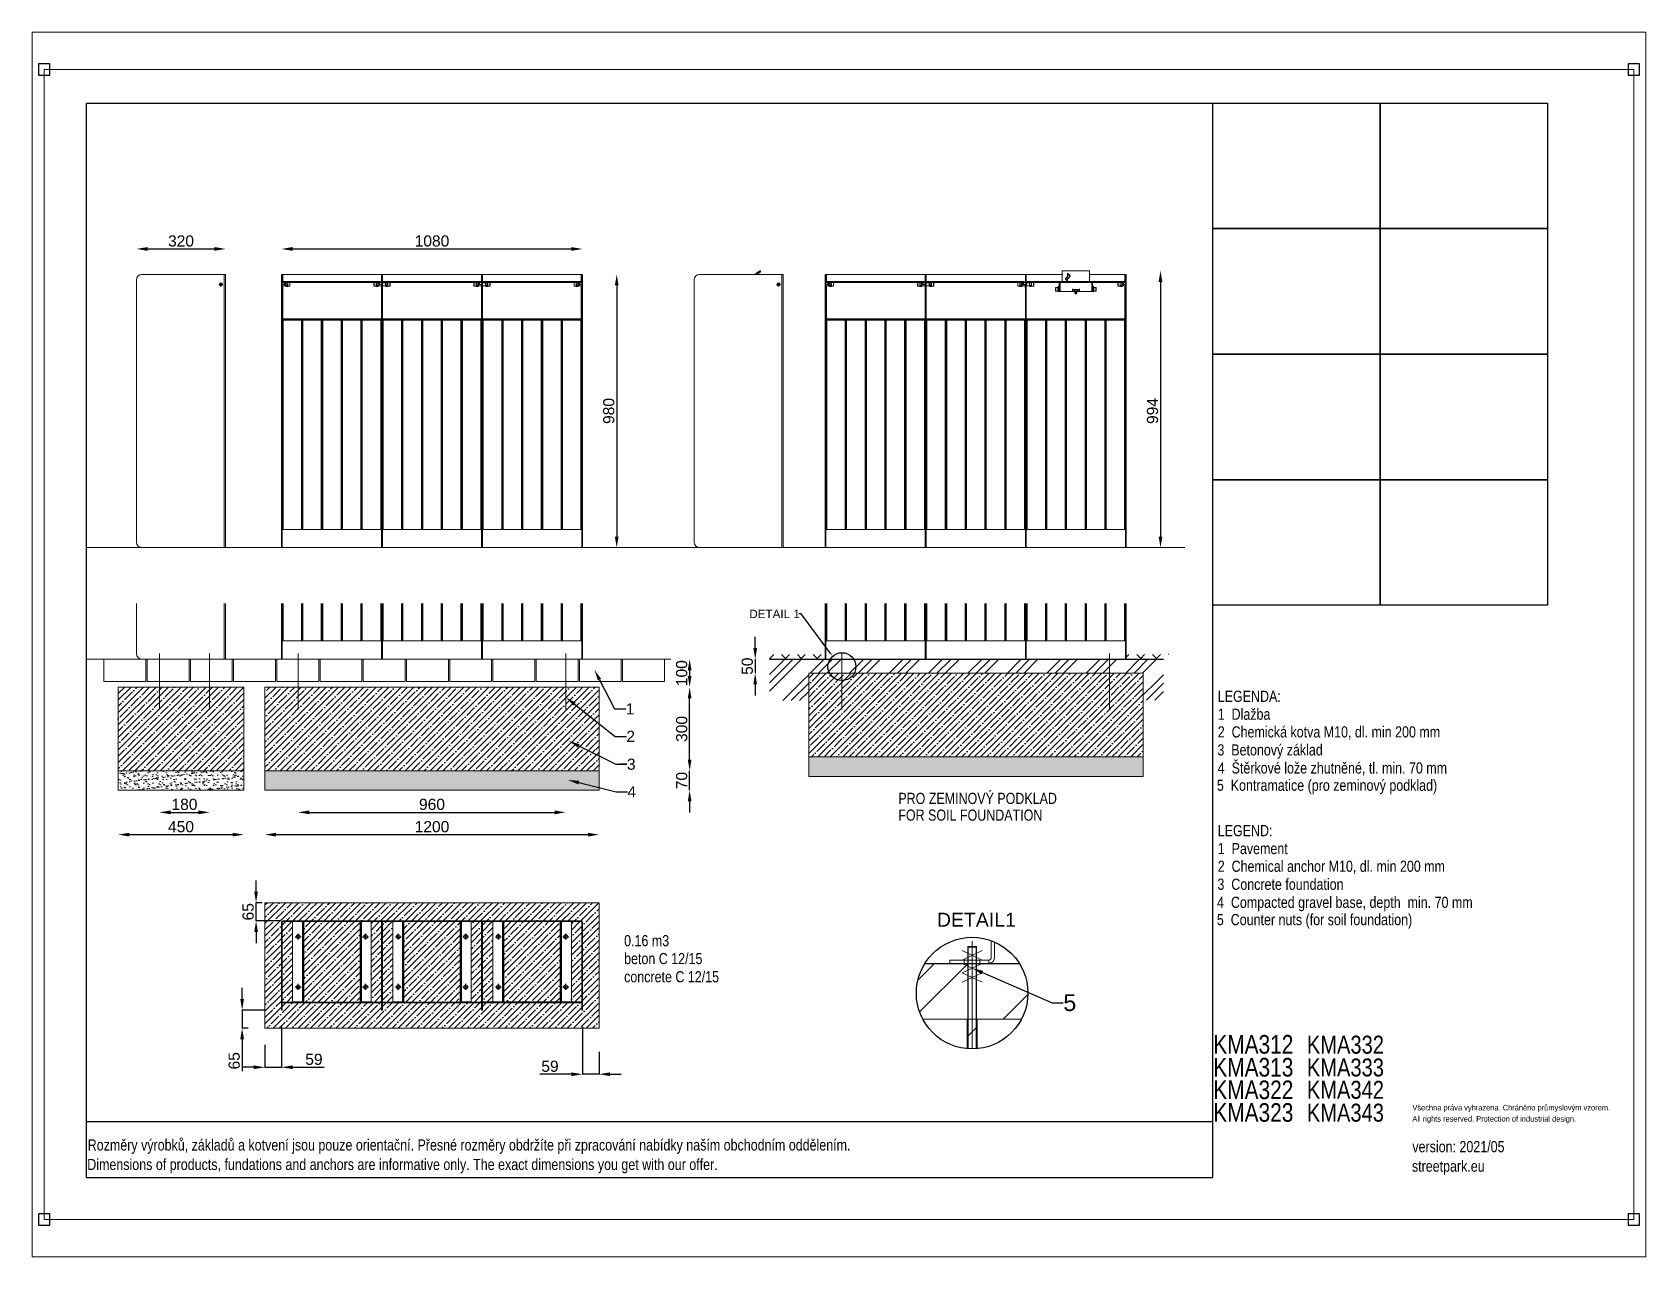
# Paper-space layout 'Rozvržení1' of a CAD drawing. Header units: millimetres. Extents: x 26 to 231, y 20 to 176.
# The model-space entities are those that its viewports show. They can reach past a viewport. Long polylines and large blocks are cut down to what shows.
import ezdxf
from ezdxf import colors
from ezdxf.entities.mleader import LeaderData, LeaderLine
from ezdxf.math import Vec2, Vec3

# ---------------------------------------------------------------- set-up
doc = ezdxf.new("R2010")
doc.units = ezdxf.units.MM
for name, pattern in [('ACAD_ISO02W100', [15, 12, -3]), ('ACAD_ISO10W100', [18.5, 12, -3, 0.5, -3]), ('CENTER2', [1.125, 0.75, -0.125, 0.125, -0.125]), ('HIDDEN', [1.905, 1.27, -0.635]), ('INCONTINUOUS', [200000.001, 200000, -0.001])]:
    doc.linetypes.add(name, pattern=pattern)
for name, color, linetype in [('KOTY', 3, 'INCONTINUOUS'), ('OBRYSOVA', 7, 'Continuous'), ('OSY', 1, 'ACAD_ISO10W100'), ('POSTAVY ATD', 8, 'Continuous'), ('SRAFY', 30, 'Continuous')]:
    doc.layers.add(name, color=color, linetype=linetype)
doc.layers.add('Nekreslit', color=6, linetype='Continuous', plot=False)
doc.styles.add('SEACAD_Arial', font='arial.ttf', dxfattribs={"width": 0.8})
doc.styles.get("Standard").update_dxf_attribs({"font": 'arial.ttf'})
doc.dimstyles.new('PROFI_CSN', dxfattribs={"dimscale": 0, "dimtxt": 3.5, "dimasz": 3, "dimexe": 1, "dimexo": 0, "dimgap": 1.5, "dimtad": 1, "dimlfac": -1, "dimdsep": 46, "dimtxsty": 'Standard', "dimcen": 0, "dimdle": 1, "dimclrd": 256, "dimclre": 256, "dimclrt": 256, "dimadec": 0, "dimazin": 0, "dimtfac": 0.6, "dimtmove": 0, "dimatfit": 1, "dimfxl": 1, "dimtolj": 1, "dimarcsym": 0})
picture_1 = doc.add_image_def('image1.jpg', size_in_pixel=(800, 600))
picture_2 = doc.add_image_def('image2.jpg', size_in_pixel=(800, 600))
picture_3 = doc.add_image_def('image3.jpg', size_in_pixel=(800, 600))
picture_4 = doc.add_image_def('image4.jpg', size_in_pixel=(800, 600))
picture_5 = doc.add_image_def('image5.jpg', size_in_pixel=(800, 600))
picture_6 = doc.add_image_def('image6.jpg', size_in_pixel=(800, 600))
picture_7 = doc.add_image_def('image7.jpg', size_in_pixel=(800, 600))
picture_8 = doc.add_image_def('image8.jpg', size_in_pixel=(800, 600))
pattern_1 = [(45, (3212.11, 1095.58), (-13.47038, 13.47038), []), (45, (3216.6, 1095.58), (-13.47038, 13.47038), []), (45, (3221.09, 1095.58), (-13.47038, 13.47038), []), (45, (3225.58, 1095.58), (-13.47038, 13.47038), [])]

psp = doc.layouts.new('Rozvržení1')

msp = doc.modelspace()

# ---------------------------------------------------------------- texts
at = {"style": 'SEACAD_Arial', "width": 0.8}
for s, height, p in [('LEGENDA:', 40, (4208.6, 1856.2)), ('1  Dlažba', 40, (4208.6, 1791.9)), ('2  Chemická kotva M10, dl. min 200 mm', 40, (4208.6, 1728.4)), ('3  Betonový základ', 40, (4207.4, 1663.9)), ('4  Štěrkové lože zhutněné, tl. min. 70 mm', 40, (4208.6, 1599.2)), ('5  Kontramatice (pro zeminový podklad)', 40, (4205.4, 1537.1)), ('PRO ZEMINOVÝ PODKLAD', 40, (3063, 1490)), ('FOR SOIL FOUNDATION', 40, (3063, 1430)), ('LEGEND:', 40, (4208.6, 1374.5)), ('1  Pavement', 40, (4208.6, 1310.2)), ('2  Chemical anchor M10, dl. min 200 mm', 40, (4208.6, 1246.7)), ('3  Concrete foundation', 40, (4207.4, 1182.1)), ('4  Compacted gravel base, depth  min. 70 mm', 40, (4206.1, 1117.4)), ('5  Counter nuts (for soil foundation)', 40, (4205.4, 1055.4)), ('0.16 m3', 40, (2079.7, 979.9)), ('beton C 12/15', 40, (2079.7, 915.7)), ('concrete C 12/15', 40, (2079.7, 850.5)), ('KMA312', 66.97, (4192.7, 594.7)), ('KMA332', 64.49, (4528.2, 594.7)), ('KMA313', 66.97, (4192.7, 512.5)), ('KMA333', 64.49, (4528.2, 512.9)), ('KMA322', 66.97, (4192.7, 431.6)), ('KMA342', 64.49, (4528.2, 432.9)), ('KMA323', 66.97, (4192.7, 350.3)), ('KMA343', 64.49, (4528.1, 350.8)), ('Všechna práva vyhrazena. Chráněno průmyslovým vzorem.', 20, (4906.5, 391.1)), ('All rights reserved. Protection of industrial design.', 20, (4906.5, 351.1)), ('Rozměry výrobků, základů a kotvení jsou pouze orientační. Přesné rozměry obdržíte při zpracování nabídky naším obchodním oddělením.', 39.9982, (156.1, 247.4)), ('version: 2021/05', 40, (4906.5, 241.3)), ('Dimensions of products, fundations and anchors are informative only. The exact dimensions you get with our offer.', 39.9982, (154.4, 177.6)), ('streetpark.eu', 40, (4904.9, 171.4))]:
    msp.add_text(s, height=height, dxfattribs=at).set_placement(p)
at = {"insert": (3201.4, 1100), "char_height": 50, "attachment_point": 1}
msp.add_mtext_dynamic_manual_height_columns('DETAIL1', width=290, gutter_width=12.5, heights=[0], dxfattribs=at)

# ---------------------------------------------------------------- blocks, each defined once
blk = doc.blocks.new('*D1')
at = {"layer": 'DEFPOINTS', "color": 0, "transparency": 16777216}
for p in [(1989.6, 1608.9), (2314.6, 1608.9), (1989.6, 1538.9)]:
    blk.add_point(p, dxfattribs=at)
at = {"layer": 'KOTY', "color": 7, "lineweight": -2, "transparency": 16777216}
for p, q in [((2314.6, 1648.9), (2314.6, 1688.9)), ((2314.6, 1538.9), (2314.6, 1608.9)), ((2314.6, 1498.9), (2314.6, 1458.9))]:
    blk.add_line(p, q, dxfattribs=at)
at = {"layer": 'KOTY', "color": 7, "transparency": 16777216}
for points in [[(2307.9, 1648.9), (2321.3, 1648.9), (2314.6, 1608.9)], [(2307.9, 1498.9), (2321.3, 1498.9), (2314.6, 1538.9)]]:
    blk.add_solid(points, dxfattribs=at)
at = {"layer": 'KOTY', "color": 7, "lineweight": 13, "transparency": 16777216, "insert": (2286.2, 1573.9), "char_height": 40, "attachment_point": 5, "rotation": 90}
blk.add_mtext('\\A1;70', dxfattribs=at)
blk = doc.blocks.new('*D6')
at = {"layer": 'DEFPOINTS', "color": 0, "transparency": 16777216}
for p in [(1989.6, 1909), (2314.6, 1909), (1989.6, 1608.9)]:
    blk.add_point(p, dxfattribs=at)
at = {"layer": 'KOTY', "color": 7, "lineweight": -2, "transparency": 16777216}
blk.add_line((2314.6, 1648.9), (2314.6, 1869), dxfattribs=at)
at = {"layer": 'KOTY', "color": 7, "transparency": 16777216}
for points in [[(2307.9, 1869), (2321.3, 1869), (2314.6, 1909)], [(2307.9, 1648.9), (2321.3, 1648.9), (2314.6, 1608.9)]]:
    blk.add_solid(points, dxfattribs=at)
at = {"layer": 'KOTY', "color": 7, "lineweight": 15, "transparency": 16777216, "insert": (2286.2, 1759), "char_height": 40, "attachment_point": 5, "rotation": 90}
blk.add_mtext('\\A1;300', dxfattribs=at)
blk = doc.blocks.new('*D7')
at = {"layer": 'DEFPOINTS', "color": 0, "transparency": 16777216}
for p in [(791.6, 1538.9), (1989.6, 1538.9), (1989.6, 1380)]:
    blk.add_point(p, dxfattribs=at)
at = {"layer": 'KOTY', "color": 7, "lineweight": -2, "transparency": 16777216}
blk.add_line((831.6, 1380), (1949.6, 1380), dxfattribs=at)
at = {"layer": 'KOTY', "color": 7, "transparency": 16777216}
for points in [[(831.6, 1386.7), (831.6, 1373.3), (791.6, 1380)], [(1949.6, 1386.7), (1949.6, 1373.3), (1989.6, 1380)]]:
    blk.add_solid(points, dxfattribs=at)
at = {"layer": 'KOTY', "color": 7, "lineweight": 15, "transparency": 16777216, "insert": (1390.6, 1408.4), "char_height": 40, "attachment_point": 5}
blk.add_mtext('\\A1;1200', dxfattribs=at)
blk = doc.blocks.new('*D8')
at = {"layer": 'DEFPOINTS', "color": 0, "transparency": 16777216}
for p in [(2042.3, 2009), (1989.6, 1909), (2314.6, 1909)]:
    blk.add_point(p, dxfattribs=at)
at = {"layer": 'POSTAVY ATD', "color": 7, "lineweight": -2, "transparency": 16777216}
blk.add_line((2314.6, 1969), (2314.6, 1949), dxfattribs=at)
at = {"layer": 'POSTAVY ATD', "color": 7, "transparency": 16777216}
for points in [[(2307.9, 1969), (2321.3, 1969), (2314.6, 2009)], [(2307.9, 1949), (2321.3, 1949), (2314.6, 1909)]]:
    blk.add_solid(points, dxfattribs=at)
at = {"layer": 'POSTAVY ATD', "color": 7, "lineweight": 15, "transparency": 16777216, "insert": (2286.2, 1959), "char_height": 40, "attachment_point": 5, "rotation": 90}
blk.add_mtext('\\A1;100', dxfattribs=at)
blk = doc.blocks.new('*D22')
at = {"layer": 'DEFPOINTS', "color": 0, "transparency": 16777216}
for p in [(265.6, 1538.9), (715.6, 1538.9), (715.6, 1380)]:
    blk.add_point(p, dxfattribs=at)
at = {"layer": 'KOTY', "color": 7, "lineweight": -2, "transparency": 16777216}
blk.add_line((305.6, 1380), (675.6, 1380), dxfattribs=at)
at = {"layer": 'KOTY', "color": 7, "transparency": 16777216}
for points in [[(305.6, 1386.7), (305.6, 1373.3), (265.6, 1380)], [(675.6, 1386.7), (675.6, 1373.3), (715.6, 1380)]]:
    blk.add_solid(points, dxfattribs=at)
at = {"layer": 'KOTY', "color": 7, "lineweight": 15, "transparency": 16777216, "insert": (490.6, 1408.4), "char_height": 40, "attachment_point": 5}
blk.add_mtext('\\A1;450', dxfattribs=at)
blk = doc.blocks.new('*D23')
at = {"layer": 'DEFPOINTS', "color": 0, "transparency": 16777216}
for p in [(910.7, 1829), (1870.5, 1829), (1870.5, 1460)]:
    blk.add_point(p, dxfattribs=at)
at = {"layer": 'KOTY', "color": 7, "lineweight": -2, "transparency": 16777216}
blk.add_line((950.7, 1460), (1830.5, 1460), dxfattribs=at)
at = {"layer": 'KOTY', "color": 7, "transparency": 16777216}
for points in [[(950.7, 1466.7), (950.7, 1453.3), (910.7, 1460)], [(1830.5, 1466.7), (1830.5, 1453.3), (1870.5, 1460)]]:
    blk.add_solid(points, dxfattribs=at)
at = {"layer": 'KOTY', "color": 7, "lineweight": 15, "transparency": 16777216, "insert": (1390.6, 1488.4), "char_height": 40, "attachment_point": 5}
blk.add_mtext('\\A1;960', dxfattribs=at)
blk = doc.blocks.new('*D24')
at = {"layer": 'DEFPOINTS', "color": 0, "transparency": 16777216}
for p in [(650.6, 3480), (330.6, 3369), (650.6, 3389)]:
    blk.add_point(p, dxfattribs=at)
at = {"layer": 'KOTY', "color": 7, "lineweight": -2, "transparency": 16777216}
blk.add_line((370.6, 3480), (610.6, 3480), dxfattribs=at)
at = {"layer": 'KOTY', "color": 7, "transparency": 16777216}
for points in [[(370.6, 3486.7), (370.6, 3473.3), (330.6, 3480)], [(610.6, 3486.7), (610.6, 3473.3), (650.6, 3480)]]:
    blk.add_solid(points, dxfattribs=at)
at = {"layer": 'KOTY', "color": 7, "lineweight": 15, "transparency": 16777216, "insert": (490.6, 3508.4), "char_height": 40, "attachment_point": 5}
blk.add_mtext('\\A1;320', dxfattribs=at)
blk = doc.blocks.new('*D25')
at = {"layer": 'DEFPOINTS', "color": 0, "transparency": 16777216}
for p in [(1930.6, 3480), (850.6, 3389), (1930.6, 3389)]:
    blk.add_point(p, dxfattribs=at)
at = {"layer": 'KOTY', "color": 7, "lineweight": -2, "transparency": 16777216}
blk.add_line((890.6, 3480), (1890.6, 3480), dxfattribs=at)
at = {"layer": 'KOTY', "color": 7, "transparency": 16777216}
for points in [[(890.6, 3486.7), (890.6, 3473.3), (850.6, 3480)], [(1890.6, 3486.7), (1890.6, 3473.3), (1930.6, 3480)]]:
    blk.add_solid(points, dxfattribs=at)
at = {"layer": 'KOTY', "color": 7, "lineweight": 15, "transparency": 16777216, "insert": (1390.6, 3508.4), "char_height": 40, "attachment_point": 5}
blk.add_mtext('\\A1;1080', dxfattribs=at)
blk = doc.blocks.new('*D26')
at = {"layer": 'DEFPOINTS', "color": 0, "transparency": 16777216}
for p in [(3744.1, 3401.9), (3880.6, 2409), (4003.2, 2409)]:
    blk.add_point(p, dxfattribs=at)
at = {"layer": 'KOTY', "color": 7, "lineweight": -2, "transparency": 16777216}
blk.add_line((4003.2, 3361.9), (4003.2, 2449), dxfattribs=at)
at = {"layer": 'KOTY', "color": 7, "transparency": 16777216}
for points in [[(3996.5, 3361.9), (4009.9, 3361.9), (4003.2, 3401.9)], [(3996.5, 2449), (4009.9, 2449), (4003.2, 2409)]]:
    blk.add_solid(points, dxfattribs=at)
at = {"layer": 'KOTY', "color": 7, "lineweight": 15, "transparency": 16777216, "insert": (3974.8, 2899), "char_height": 40, "attachment_point": 5, "rotation": 90}
blk.add_mtext('\\A1;994', dxfattribs=at)
blk = doc.blocks.new('*D27')
at = {"layer": 'DEFPOINTS', "color": 0, "transparency": 16777216}
for p in [(759.7, 1136), (841.6, 1136), (905.6, 1071)]:
    blk.add_point(p, dxfattribs=at)
at = {"layer": 'KOTY', "color": 7, "lineweight": -2, "transparency": 16777216}
for p, q in [((759.7, 1176), (759.7, 1216)), ((781.6, 1136), (758.7, 1136)), ((759.7, 1071), (759.7, 1136)), ((845.6, 1071), (758.7, 1071)), ((759.7, 1031), (759.7, 991))]:
    blk.add_line(p, q, dxfattribs=at)
at = {"layer": 'KOTY', "color": 7, "transparency": 16777216}
for points in [[(753.1, 1176), (766.4, 1176), (759.7, 1136)], [(753.1, 1031), (766.4, 1031), (759.7, 1071)]]:
    blk.add_solid(points, dxfattribs=at)
at = {"layer": 'KOTY', "color": 7, "lineweight": 15, "transparency": 16777216, "insert": (731.3, 1103.5), "char_height": 40, "attachment_point": 5, "rotation": 90}
blk.add_mtext('\\A1;65', dxfattribs=at)
blk = doc.blocks.new('*D28')
at = {"layer": 'DEFPOINTS', "color": 0, "transparency": 16777216}
for p in [(850.6, 751), (791.6, 686), (850.6, 545.9)]:
    blk.add_point(p, dxfattribs=at)
at = {"layer": 'KOTY', "color": 7, "lineweight": -2, "transparency": 16777216}
for p, q in [((850.6, 691), (850.6, 544.9)), ((791.6, 626), (791.6, 544.9)), ((751.6, 545.9), (711.6, 545.9)), ((791.6, 545.9), (850.6, 545.9)), ((890.6, 545.9), (1004, 545.9))]:
    blk.add_line(p, q, dxfattribs=at)
at = {"layer": 'KOTY', "color": 7, "transparency": 16777216}
for points in [[(751.6, 552.6), (751.6, 539.3), (791.6, 545.9)], [(890.6, 552.6), (890.6, 539.3), (850.6, 545.9)]]:
    blk.add_solid(points, dxfattribs=at)
at = {"layer": 'KOTY', "color": 7, "lineweight": 15, "transparency": 16777216, "insert": (967.3, 574.3), "char_height": 40, "attachment_point": 5}
blk.add_mtext('\\A1;59', dxfattribs=at)
blk = doc.blocks.new('*D29')
at = {"layer": 'DEFPOINTS', "color": 0, "transparency": 16777216}
for p in [(850.6, 751), (709.8, 686), (791.6, 686)]:
    blk.add_point(p, dxfattribs=at)
at = {"layer": 'KOTY', "color": 7, "lineweight": -2, "transparency": 16777216}
for p, q in [((709.8, 791), (709.8, 831)), ((790.6, 751), (708.8, 751)), ((709.8, 751), (709.8, 686)), ((731.6, 686), (708.8, 686)), ((709.8, 646), (709.8, 532.2))]:
    blk.add_line(p, q, dxfattribs=at)
at = {"layer": 'KOTY', "color": 7, "transparency": 16777216}
for points in [[(703.1, 791), (716.4, 791), (709.8, 751)], [(703.1, 646), (716.4, 646), (709.8, 686)]]:
    blk.add_solid(points, dxfattribs=at)
at = {"layer": 'KOTY', "color": 7, "lineweight": 15, "transparency": 16777216, "insert": (681.4, 569.1), "char_height": 40, "attachment_point": 5, "rotation": 90}
blk.add_mtext('\\A1;65', dxfattribs=at)
blk = doc.blocks.new('*D32')
at = {"layer": 'DEFPOINTS', "color": 0, "transparency": 16777216}
for p in [(1930.6, 751), (1989.6, 661), (1989.6, 520.9)]:
    blk.add_point(p, dxfattribs=at)
at = {"layer": 'KOTY', "color": 7, "lineweight": -2, "transparency": 16777216}
for p, q in [((1930.6, 691), (1930.6, 519.9)), ((1989.6, 601), (1989.6, 519.9)), ((1890.6, 520.9), (1777.1, 520.9)), ((1989.6, 520.9), (1930.6, 520.9)), ((2029.6, 520.9), (2069.6, 520.9))]:
    blk.add_line(p, q, dxfattribs=at)
at = {"layer": 'KOTY', "color": 7, "transparency": 16777216}
for points in [[(1890.6, 527.6), (1890.6, 514.3), (1930.6, 520.9)], [(2029.6, 527.6), (2029.6, 514.3), (1989.6, 520.9)]]:
    blk.add_solid(points, dxfattribs=at)
at = {"layer": 'KOTY', "color": 7, "lineweight": 15, "transparency": 16777216, "insert": (1813.8, 549.3), "char_height": 40, "attachment_point": 5}
blk.add_mtext('\\A1;59', dxfattribs=at)
blk = doc.blocks.new('*D33')
at = {"layer": 'DEFPOINTS', "color": 0, "transparency": 16777216}
for p in [(2800.6, 2009), (2549.8, 1958.9), (2741.6, 1958.9)]:
    blk.add_point(p, dxfattribs=at)
at = {"layer": 'POSTAVY ATD', "color": 7, "lineweight": -2, "transparency": 16777216}
for p, q in [((2549.8, 2049), (2549.8, 2089)), ((2549.8, 2009), (2549.8, 1958.9)), ((2549.8, 1918.9), (2549.8, 1878.9))]:
    blk.add_line(p, q, dxfattribs=at)
at = {"layer": 'POSTAVY ATD', "color": 7, "transparency": 16777216}
for points in [[(2543.1, 2049), (2556.5, 2049), (2549.8, 2009)], [(2543.1, 1918.9), (2556.5, 1918.9), (2549.8, 1958.9)]]:
    blk.add_solid(points, dxfattribs=at)
at = {"layer": 'POSTAVY ATD', "color": 7, "lineweight": 15, "transparency": 16777216, "insert": (2521.4, 1984), "char_height": 40, "attachment_point": 5, "rotation": 90}
blk.add_mtext('\\A1;50', dxfattribs=at)
blk = doc.blocks.new('*U34')
at = {"color": 0, "linetype": 'CENTER2', "transparency": 16777216}
for p, q in [((-10.5, 0), (-1.4, 0)), ((0, 1.4), (0, 10.5)), ((1.4, 0), (10.5, 0)), ((0, -10.5), (0, -1.4))]:
    blk.add_line(p, q, dxfattribs=at)
at = {"color": 0, "linetype": 'Continuous', "transparency": 16777216}
for p, q in [((-0.7, 0), (0.7, 0)), ((0, -0.7), (0, 0.7))]:
    blk.add_line(p, q, dxfattribs=at)
blk = doc.blocks.new('*U35')
at = {"color": 0, "linetype": 'CENTER2', "transparency": 16777216}
for p, q in [((-10.5, 0), (-1.4, 0)), ((0, 1.4), (0, 10.5)), ((1.4, 0), (10.5, 0)), ((0, -10.5), (0, -1.4))]:
    blk.add_line(p, q, dxfattribs=at)
at = {"color": 0, "linetype": 'Continuous', "transparency": 16777216}
for p, q in [((-0.7, 0), (0.7, 0)), ((0, -0.7), (0, 0.7))]:
    blk.add_line(p, q, dxfattribs=at)
blk = doc.blocks.new('*U36')
at = {"color": 0, "linetype": 'CENTER2', "transparency": 16777216}
for p, q in [((-10.5, 0), (-1.4, 0)), ((0, 1.4), (0, 10.5)), ((1.4, 0), (10.5, 0)), ((0, -10.5), (0, -1.4))]:
    blk.add_line(p, q, dxfattribs=at)
at = {"color": 0, "linetype": 'Continuous', "transparency": 16777216}
for p, q in [((-0.7, 0), (0.7, 0)), ((0, -0.7), (0, 0.7))]:
    blk.add_line(p, q, dxfattribs=at)
blk = doc.blocks.new('*U37')
at = {"color": 0, "linetype": 'CENTER2', "transparency": 16777216}
for p, q in [((-10.5, 0), (-1.4, 0)), ((0, 1.4), (0, 10.5)), ((1.4, 0), (10.5, 0)), ((0, -10.5), (0, -1.4))]:
    blk.add_line(p, q, dxfattribs=at)
at = {"color": 0, "linetype": 'Continuous', "transparency": 16777216}
for p, q in [((-0.7, 0), (0.7, 0)), ((0, -0.7), (0, 0.7))]:
    blk.add_line(p, q, dxfattribs=at)
blk = doc.blocks.new('*U38')
at = {"color": 0, "linetype": 'CENTER2', "transparency": 16777216}
for p, q in [((-10.5, 0), (-1.4, 0)), ((0, 1.4), (0, 10.5)), ((1.4, 0), (10.5, 0)), ((0, -10.5), (0, -1.4))]:
    blk.add_line(p, q, dxfattribs=at)
at = {"color": 0, "linetype": 'Continuous', "transparency": 16777216}
for p, q in [((-0.7, 0), (0.7, 0)), ((0, -0.7), (0, 0.7))]:
    blk.add_line(p, q, dxfattribs=at)
blk = doc.blocks.new('*U39')
at = {"color": 0, "linetype": 'CENTER2', "transparency": 16777216}
for p, q in [((-10.5, 0), (-1.4, 0)), ((0, 1.4), (0, 10.5)), ((1.4, 0), (10.5, 0)), ((0, -10.5), (0, -1.4))]:
    blk.add_line(p, q, dxfattribs=at)
at = {"color": 0, "linetype": 'Continuous', "transparency": 16777216}
for p, q in [((-0.7, 0), (0.7, 0)), ((0, -0.7), (0, 0.7))]:
    blk.add_line(p, q, dxfattribs=at)
blk = doc.blocks.new('*U40')
at = {"color": 0, "linetype": 'CENTER2', "transparency": 16777216}
for p, q in [((0, 1.4), (0, 10.5)), ((-10.5, 0), (-1.4, 0)), ((0, -10.5), (0, -1.4)), ((1.4, 0), (10.5, 0))]:
    blk.add_line(p, q, dxfattribs=at)
at = {"color": 0, "linetype": 'Continuous', "transparency": 16777216}
for p, q in [((0, -0.7), (0, 0.7)), ((-0.7, 0), (0.7, 0))]:
    blk.add_line(p, q, dxfattribs=at)
blk = doc.blocks.new('*U41')
at = {"color": 0, "linetype": 'CENTER2', "transparency": 16777216}
for p, q in [((0, 1.4), (0, 10.5)), ((-10.5, 0), (-1.4, 0)), ((0, -10.5), (0, -1.4)), ((1.4, 0), (10.5, 0))]:
    blk.add_line(p, q, dxfattribs=at)
at = {"color": 0, "linetype": 'Continuous', "transparency": 16777216}
for p, q in [((0, -0.7), (0, 0.7)), ((-0.7, 0), (0.7, 0))]:
    blk.add_line(p, q, dxfattribs=at)
blk = doc.blocks.new('*U42')
at = {"color": 0, "linetype": 'CENTER2', "transparency": 16777216}
for p, q in [((0, 1.4), (0, 10.5)), ((-10.5, 0), (-1.4, 0)), ((0, -10.5), (0, -1.4)), ((1.4, 0), (10.5, 0))]:
    blk.add_line(p, q, dxfattribs=at)
at = {"color": 0, "linetype": 'Continuous', "transparency": 16777216}
for p, q in [((0, -0.7), (0, 0.7)), ((-0.7, 0), (0.7, 0))]:
    blk.add_line(p, q, dxfattribs=at)
blk = doc.blocks.new('*U43')
at = {"color": 0, "linetype": 'CENTER2', "transparency": 16777216}
for p, q in [((0, 1.4), (0, 10.5)), ((-10.5, 0), (-1.4, 0)), ((0, -10.5), (0, -1.4)), ((1.4, 0), (10.5, 0))]:
    blk.add_line(p, q, dxfattribs=at)
at = {"color": 0, "linetype": 'Continuous', "transparency": 16777216}
for p, q in [((0, -0.7), (0, 0.7)), ((-0.7, 0), (0.7, 0))]:
    blk.add_line(p, q, dxfattribs=at)
blk = doc.blocks.new('*U44')
at = {"color": 0, "linetype": 'CENTER2', "transparency": 16777216}
for p, q in [((-10.5, 0), (-1.4, 0)), ((0, 1.4), (0, 10.5)), ((1.4, 0), (10.5, 0)), ((0, -10.5), (0, -1.4))]:
    blk.add_line(p, q, dxfattribs=at)
at = {"color": 0, "linetype": 'Continuous', "transparency": 16777216}
for p, q in [((-0.7, 0), (0.7, 0)), ((0, -0.7), (0, 0.7))]:
    blk.add_line(p, q, dxfattribs=at)
blk = doc.blocks.new('*U45')
at = {"color": 0, "linetype": 'CENTER2', "transparency": 16777216}
for p, q in [((-10.5, 0), (-1.4, 0)), ((0, 1.4), (0, 10.5)), ((1.4, 0), (10.5, 0)), ((0, -10.5), (0, -1.4))]:
    blk.add_line(p, q, dxfattribs=at)
at = {"color": 0, "linetype": 'Continuous', "transparency": 16777216}
for p, q in [((-0.7, 0), (0.7, 0)), ((0, -0.7), (0, 0.7))]:
    blk.add_line(p, q, dxfattribs=at)
blk = doc.blocks.new('*D46')
at = {"layer": 'DEFPOINTS', "color": 0, "transparency": 16777216}
for p in [(413, 1829), (593, 1829), (593, 1460)]:
    blk.add_point(p, dxfattribs=at)
at = {"layer": 'KOTY', "color": 7, "lineweight": -2, "transparency": 16777216}
blk.add_line((453, 1460), (553, 1460), dxfattribs=at)
at = {"layer": 'KOTY', "color": 7, "transparency": 16777216}
for points in [[(453, 1466.7), (453, 1453.3), (413, 1460)], [(553, 1466.7), (553, 1453.3), (593, 1460)]]:
    blk.add_solid(points, dxfattribs=at)
at = {"layer": 'KOTY', "color": 7, "lineweight": 15, "transparency": 16777216, "insert": (503, 1488.4), "char_height": 40, "attachment_point": 5}
blk.add_mtext('\\A1;180', dxfattribs=at)
blk = doc.blocks.new('*D47')
at = {"layer": 'DEFPOINTS', "color": 0, "transparency": 16777216}
for p in [(1930.6, 3389), (1930.6, 2409), (2053.2, 2409)]:
    blk.add_point(p, dxfattribs=at)
at = {"layer": 'KOTY', "color": 7, "lineweight": -2, "transparency": 16777216}
blk.add_line((2053.2, 3349), (2053.2, 2449), dxfattribs=at)
at = {"layer": 'KOTY', "color": 7, "transparency": 16777216}
for points in [[(2046.5, 3349), (2059.9, 3349), (2053.2, 3389)], [(2046.5, 2449), (2059.9, 2449), (2053.2, 2409)]]:
    blk.add_solid(points, dxfattribs=at)
at = {"layer": 'KOTY', "color": 7, "lineweight": 15, "transparency": 16777216, "insert": (2024.8, 2899), "char_height": 40, "attachment_point": 5, "rotation": 90}
blk.add_mtext('\\A1;980', dxfattribs=at)

# ---------------------------------------------------------------- dimensions: what is measured, and where the dimension line sits
at = {"layer": 'KOTY', "lineweight": 15}
dim = msp.add_linear_dim(base=(650.6, 3480), p1=(330.6, 3369), p2=(650.6, 3389), dimstyle='PROFI_CSN', override={"dimscale": 1, "dimtxt": 40, "dimasz": 40, "dimgap": 8, "dimdec": 0, "dimlfac": 1, "dimrnd": 1, "dimse1": 1, "dimse2": 1, "dimclrd": 7, "dimclre": 3, "dimclrt": 7, "dimtdec": 0}, dxfattribs=at)
dim.commit()
dim.dimension.update_dxf_attribs({"geometry": '*D24', "text_midpoint": (490.6, 3508.4)})
for base, p1, p2, override, picture, middle in [((1930.6, 3480), (850.6, 3389), (1930.6, 3389), {"dimscale": 1, "dimtxt": 40, "dimasz": 40, "dimgap": 8, "dimdec": 0, "dimlfac": 1, "dimrnd": 1, "dimse1": 1, "dimse2": 1, "dimclrd": 7, "dimclre": 3, "dimclrt": 7, "dimtdec": 0}, '*D25', (1390.6, 3480)), ((593, 1460), (413, 1829), (593, 1829), {"dimscale": 1, "dimtxt": 40, "dimasz": 40, "dimgap": 8, "dimdec": 0, "dimlfac": 1, "dimse1": 1, "dimse2": 1, "dimclrd": 7, "dimclre": 3, "dimclrt": 7, "dimtdec": 0}, '*D46', (503, 1460)), ((1870.5, 1460), (910.7, 1829), (1870.5, 1829), {"dimscale": 1, "dimtxt": 40, "dimasz": 40, "dimgap": 8, "dimdec": 0, "dimlfac": 1, "dimse1": 1, "dimse2": 1, "dimclrd": 7, "dimclre": 3, "dimclrt": 7, "dimtdec": 0}, '*D23', (1390.6, 1460)), ((715.6, 1380), (265.6, 1538.9), (715.6, 1538.9), {"dimscale": 1, "dimtxt": 40, "dimasz": 40, "dimgap": 8, "dimdec": 0, "dimlfac": 1, "dimrnd": 10, "dimse1": 1, "dimse2": 1, "dimclrd": 7, "dimclre": 3, "dimclrt": 7, "dimtdec": 0}, '*D22', (490.6, 1380)), ((1989.6, 1380), (791.6, 1538.9), (1989.6, 1538.9), {"dimscale": 1, "dimtxt": 40, "dimasz": 40, "dimgap": 8, "dimdec": 0, "dimlfac": 1, "dimrnd": 10, "dimse1": 1, "dimse2": 1, "dimclrd": 7, "dimclre": 3, "dimclrt": 7, "dimtdec": 0}, '*D7', (1390.6, 1380)), ((850.6, 545.9), (791.6, 686), (850.6, 751), {"dimscale": 1, "dimtxt": 40, "dimasz": 40, "dimexo": 60, "dimgap": 8, "dimdec": 0, "dimlfac": 1, "dimrnd": 1, "dimclrd": 7, "dimclre": 7, "dimclrt": 7, "dimtdec": 0}, '*D28', (967.3, 545.9)), ((1989.6, 520.9), (1930.6, 751), (1989.6, 661), {"dimscale": 1, "dimtxt": 40, "dimasz": 40, "dimexo": 60, "dimgap": 8, "dimdec": 0, "dimlfac": 1, "dimrnd": 1, "dimclrd": 7, "dimclre": 7, "dimclrt": 7, "dimtdec": 0}, '*D32', (1813.8, 520.9))]:
    dim = msp.add_linear_dim(base=base, p1=p1, p2=p2, dimstyle='PROFI_CSN', override=override, dxfattribs=at)
    dim.commit()
    dim.dimension.update_dxf_attribs({"geometry": picture, "text_midpoint": middle, "dimtype": 160})
for base, p1, p2, override, picture, middle in [((2053.2, 2409), (1930.6, 3389), (1930.6, 2409), {"dimscale": 1, "dimtxt": 40, "dimasz": 40, "dimgap": 8, "dimdec": 0, "dimlfac": 1, "dimrnd": 1, "dimse1": 1, "dimse2": 1, "dimclrd": 7, "dimclre": 3, "dimclrt": 7, "dimtdec": 0}, '*D47', (2053.2, 2899)), ((759.7, 1136), (905.6, 1071), (841.6, 1136), {"dimscale": 1, "dimtxt": 40, "dimasz": 40, "dimexo": 60, "dimgap": 8, "dimdec": 0, "dimlfac": 1, "dimrnd": 1, "dimclrd": 7, "dimclre": 7, "dimclrt": 7, "dimtdec": 0}, '*D27', (759.7, 1103.5))]:
    dim = msp.add_linear_dim(base=base, p1=p1, p2=p2, angle=90, dimstyle='PROFI_CSN', override=override, dxfattribs=at)
    dim.commit()
    dim.dimension.update_dxf_attribs({"geometry": picture, "text_midpoint": middle, "dimtype": 160})
dim = msp.add_linear_dim(base=(4003.2, 2409), p1=(3744.1, 3401.9), p2=(3880.6, 2409), angle=90, text='994', dimstyle='PROFI_CSN', override={"dimscale": 1, "dimtxt": 40, "dimasz": 40, "dimgap": 8, "dimdec": 0, "dimlfac": 1, "dimrnd": 1, "dimse1": 1, "dimse2": 1, "dimclrd": 7, "dimclre": 3, "dimclrt": 7, "dimtdec": 0}, dxfattribs=at)
dim.commit()
dim.dimension.update_dxf_attribs({"geometry": '*D26', "text_midpoint": (4003.2, 2899), "dimtype": 160})
for base, p1, p2, override, picture, middle in [((2314.6, 1909), (1989.6, 1608.9), (1989.6, 1909), {"dimscale": 1, "dimtxt": 40, "dimasz": 40, "dimgap": 8, "dimdec": 0, "dimlfac": 1, "dimrnd": 10, "dimse1": 1, "dimse2": 1, "dimclrd": 7, "dimclre": 3, "dimclrt": 7, "dimtdec": 0}, '*D6', (2286.2, 1759)), ((709.8, 686), (850.6, 751), (791.6, 686), {"dimscale": 1, "dimtxt": 40, "dimasz": 40, "dimexo": 60, "dimgap": 8, "dimdec": 0, "dimlfac": 1, "dimrnd": 1, "dimclrd": 7, "dimclre": 7, "dimclrt": 7, "dimtdec": 0}, '*D29', (681.4, 569.1))]:
    dim = msp.add_linear_dim(base=base, p1=p1, p2=p2, angle=90, dimstyle='PROFI_CSN', override=override, dxfattribs=at)
    dim.commit()
    dim.dimension.update_dxf_attribs({"geometry": picture, "text_midpoint": middle})
at = {"layer": 'KOTY', "lineweight": 13}
dim = msp.add_linear_dim(base=(2314.6, 1608.9), p1=(1989.6, 1538.9), p2=(1989.6, 1608.9), angle=90, dimstyle='PROFI_CSN', override={"dimscale": 1, "dimtxt": 40, "dimasz": 40, "dimgap": 8, "dimdec": 0, "dimlfac": 1, "dimrnd": 10, "dimse1": 1, "dimse2": 1, "dimclrd": 7, "dimclre": 3, "dimclrt": 7, "dimtdec": 0}, dxfattribs=at)
dim.commit()
dim.dimension.update_dxf_attribs({"geometry": '*D1', "text_midpoint": (2314.6, 1573.9), "dimtype": 160})
at = {"layer": 'POSTAVY ATD', "color": 9, "lineweight": 15}
for base, p1, p2, picture, middle in [((2549.8, 1958.9), (2800.6, 2009), (2741.6, 1958.9), '*D33', (2549.8, 1984)), ((2314.6, 1909), (2042.3, 2009), (1989.6, 1909), '*D8', (2314.6, 1959))]:
    dim = msp.add_linear_dim(base=base, p1=p1, p2=p2, angle=270, dimstyle='PROFI_CSN', override={"dimscale": 1, "dimtxt": 40, "dimasz": 40, "dimgap": 8, "dimdec": 0, "dimlfac": 1, "dimrnd": 10, "dimse1": 1, "dimse2": 1, "dimclrd": 7, "dimclre": 3, "dimclrt": 7, "dimtdec": 0}, dxfattribs=at)
    dim.commit()
    dim.dimension.update_dxf_attribs({"geometry": picture, "text_midpoint": middle, "dimtype": 160})

# ---------------------------------------------------------------- hatches: boundary and pattern name
at = {"transparency": 33554610}
h = msp.add_hatch(dxfattribs=at)
h.set_pattern_fill('ANSI35', color=9, scale=5)
h.set_pattern_definition([(45, (-680.917, -2e-13), (-22.45064, 22.45064), []), (45, (-658.467, -2e-13), (-22.45064, 22.45064), [39.6875, -7.9375, 0, -7.9375])])
h.paths.add_polyline_path([(3941.6, 1658.9), (3941.6, 1958.9), (2741.6, 1958.9), (2741.6, 1658.9)])
h = msp.add_hatch(dxfattribs=at)
h.set_pattern_fill('ANSI35', color=9, scale=5)
h.set_pattern_definition([(45, (-1328.33, -2e-13), (-22.45064, 22.45064), []), (45, (-1305.878, -2e-13), (-22.45064, 22.45064), [39.6875, -7.9375, 0, -7.9375])])
h.paths.add_polyline_path([(715.6, 1909), (265.6, 1909), (265.6, 1608.9), (715.6, 1608.9)])
h = msp.add_hatch(dxfattribs=at)
h.set_pattern_fill('ANSI35', color=9, scale=5)
h.paths.add_polyline_path([(1989.6, 1909), (791.6, 1909), (791.6, 1608.9), (1989.6, 1608.9)])
h = msp.add_hatch(dxfattribs=at)
h.set_pattern_fill('ANSI35', color=9, scale=5)
h.paths.add_polyline_path([(791.6, 686), (1989.6, 686), (1989.6, 1136), (791.6, 1136)])
h.paths.add_polyline_path([(890.7, 1068), (855.6, 1068, 0.414261), (853.6, 1066), (853.6, 779.9), (890.7, 779.9)], flags=0)
h.paths.add_polyline_path([(850.6, 780.1), (852.2, 780.1), (852.2, 776.9), (853.6, 776.9), (1211, 776.9), (1211, 780.1), (1209.6, 780.1), (1209.6, 1068), (1209.5, 1068), (1209.5, 1071), (855.6, 1071, 0.413718), (850.6, 1066)], flags=16)
h.paths.add_polyline_path([(917.7, 1014, -1), (903.7, 1014, -1)], flags=0)
edge = h.paths.add_edge_path(flags=0)
edge.add_spline(control_points=[(925.7, 1063), (925.7, 1062.8), (925.8, 1062.5), (926.1, 1061.9), (926.7, 1061.4), (927.2, 1061.1), (927.6, 1061), (927.6, 1061)], knot_values=[0, 0, 0, 0, 0.171936, 0.342845, 0.617585, 0.989417, 1, 1, 1, 1], degree=3, periodic=0)
edge.add_spline(control_points=[(925.7, 1063), (925.8, 1062.6), (925.8, 1062), (926.2, 1061.3), (926.5, 1060.9), (926.8, 1060.7), (927.1, 1060.6), (927.3, 1060.6), (927.5, 1060.8), (927.6, 1061.1), (927.7, 1061.6), (927.7, 1062.3), (927.7, 1062.8), (927.7, 1063)], knot_values=[0, 0, 0, 0, 0.18445, 0.293735, 0.375395, 0.43731, 0.489202, 0.541227, 0.591161, 0.663472, 0.763328, 0.91797, 1, 1, 1, 1], degree=3, periodic=0)
edge.add_line((927.7, 1063), (927.7, 785.7))
edge.add_spline(control_points=[(927.7, 785.7), (927.7, 785.4), (927.7, 785.2), (927.7, 785)], knot_values=[0, 0, 0, 0, 0.113025, 0.113025, 0.113025, 0.113025], degree=3, periodic=0)
edge.add_line((927.7, 785), (927.7, 785.7))
edge.add_spline(control_points=[(927.7, 785.7), (927.7, 785.8), (927.7, 786.2), (927.7, 786.6), (927.6, 786.9), (927.6, 787)], knot_values=[0.113025, 0.113025, 0.113025, 0.113025, 0.184449, 0.293733, 0.349774, 0.349774, 0.349774, 0.349774], degree=3, periodic=0)
edge.add_spline(control_points=[(927.6, 787), (927.3, 786.8), (926.8, 786.6), (926.2, 786.1), (925.8, 785.6), (925.8, 785.2), (925.7, 785)], knot_values=[0.048575, 0.048575, 0.048575, 0.048575, 0.352118, 0.617898, 0.815493, 1, 1, 1, 1], degree=3, periodic=0)
edge.add_line((925.7, 785), (925.7, 1063))
h.paths.add_polyline_path([(917.7, 834, -1), (903.7, 834, -1)], flags=0)
edge = h.paths.add_edge_path(flags=0)
edge.add_spline(control_points=[(1135.5, 1062.3), (1135.5, 1062.5), (1135.5, 1062.7), (1135.5, 1063)], knot_values=[0, 0, 0, 0, 0.113074, 0.113074, 0.113074, 0.113074], degree=3, periodic=0)
edge.add_line((1135.5, 1063), (1135.5, 1062.3))
edge.add_spline(control_points=[(1135.5, 1062.3), (1135.5, 1062.1), (1135.5, 1061.8), (1135.6, 1061.3), (1135.7, 1060.9), (1135.9, 1060.7), (1136.1, 1060.6), (1136.3, 1060.6), (1136.6, 1060.8), (1136.9, 1061.1), (1137.3, 1061.6), (1137.5, 1062.3), (1137.5, 1062.8), (1137.5, 1063)], knot_values=[0.113074, 0.113074, 0.113074, 0.113074, 0.184449, 0.293732, 0.375391, 0.437312, 0.489197, 0.541227, 0.591164, 0.663476, 0.76333, 0.917969, 1, 1, 1, 1], degree=3, periodic=0)
edge.add_spline(control_points=[(1135.7, 1061), (1135.9, 1061.1), (1136.5, 1061.3), (1137.1, 1061.8), (1137.5, 1062.4), (1137.5, 1062.8), (1137.5, 1063)], knot_values=[0, 0, 0, 0, 0.315659, 0.59639, 0.805107, 1, 1, 1, 1], degree=3, periodic=0)
edge.add_line((1137.5, 1063), (1137.5, 785))
edge.add_spline(control_points=[(1137.5, 785), (1137.5, 785.1), (1137.5, 785.5), (1137.2, 786), (1136.6, 786.5), (1136, 786.9), (1135.7, 787), (1135.7, 787)], knot_values=[0, 0, 0, 0, 0.171934, 0.342844, 0.617588, 0.98942, 1, 1, 1, 1], degree=3, periodic=0)
edge.add_spline(control_points=[(1137.5, 785), (1137.5, 785.4), (1137.4, 786), (1137.1, 786.7), (1136.7, 787), (1136.4, 787.3), (1136.2, 787.3), (1135.9, 787.3), (1135.8, 787.2), (1135.6, 786.9), (1135.5, 786.3), (1135.5, 785.6), (1135.5, 785.1), (1135.5, 785)], knot_values=[0, 0, 0, 0, 0.184452, 0.293736, 0.375396, 0.437311, 0.489203, 0.541226, 0.591162, 0.663473, 0.76333, 0.91797, 1, 1, 1, 1], degree=3, periodic=0)
edge.add_line((1135.5, 785), (1135.5, 1062.3))
h.paths.add_polyline_path([(1159.5, 1014, -1), (1145.5, 1014, -1)], flags=0)
h.paths.add_polyline_path([(1159.5, 834, -1), (1145.5, 834, -1)], flags=0)
h.paths.add_polyline_path([(1212.6, 1071), (1212.7, 1071), (1568.5, 1071), (1568.6, 1071), (1571.6, 1071), (1571.7, 1071), (1925.6, 1071, -0.414709), (1930.6, 1066), (1930.6, 780.1), (1930.6, 776.9), (1930.6, 751), (1927.6, 751), (1927.6, 777), (1571.6, 777), (1571.6, 776.9), (1571.6, 751), (1568.6, 751), (1568.6, 776.9), (1212.6, 776.9), (1212.6, 751), (1209.6, 751), (1209.6, 776.9), (1211.2, 776.9), (1211.2, 779.9), (1212.6, 779.9), (1212.6, 780.1)], flags=16)
h.paths.add_polyline_path([(1568.6, 1071), (1568.5, 1071), (1568.5, 1068), (1568.6, 1068)], flags=0)
edge = h.paths.add_edge_path(flags=0)
edge.add_line((1531.5, 1068), (1531.5, 780))
edge.add_line((1531.5, 780), (1496.5, 780))
edge.add_line((1496.5, 780), (1496.5, 785))
edge.add_spline(control_points=[(1496.5, 785), (1496.5, 785.1), (1496.5, 785.5), (1496.2, 786), (1495.6, 786.5), (1495, 786.9), (1494.7, 787), (1494.7, 787)], knot_values=[0, 0, 0, 0, 0.171936, 0.342852, 0.617584, 0.98942, 1, 1, 1, 1], degree=3, periodic=0)
edge.add_spline(control_points=[(1496.5, 785), (1496.5, 785.4), (1496.4, 786), (1496.1, 786.7), (1495.7, 787), (1495.4, 787.3), (1495.2, 787.3), (1494.9, 787.3), (1494.8, 787.2), (1494.6, 786.9), (1494.5, 786.3), (1494.5, 785.6), (1494.5, 785.1), (1494.5, 785)], knot_values=[0, 0, 0, 0, 0.184452, 0.293736, 0.375396, 0.437308, 0.489203, 0.541226, 0.591162, 0.663473, 0.763329, 0.91797, 1, 1, 1, 1], degree=3, periodic=0)
edge.add_line((1494.5, 785), (1494.5, 1062.3))
edge.add_spline(control_points=[(1494.5, 1062.3), (1494.5, 1062.5), (1494.5, 1062.7), (1494.5, 1063)], knot_values=[0, 0, 0, 0, 0.113044, 0.113044, 0.113044, 0.113044], degree=3, periodic=0)
edge.add_line((1494.5, 1063), (1494.5, 1068))
edge.add_line((1494.5, 1068), (1286.7, 1068))
edge.add_line((1286.7, 1068), (1286.7, 785.7))
edge.add_spline(control_points=[(1286.7, 785.7), (1286.7, 785.4), (1286.7, 785.2), (1286.7, 785)], knot_values=[0, 0, 0, 0, 0.113017, 0.113017, 0.113017, 0.113017], degree=3, periodic=0)
edge.add_line((1286.7, 785), (1286.7, 785.7))
edge.add_spline(control_points=[(1286.7, 785.7), (1286.7, 785.8), (1286.7, 786.2), (1286.7, 786.6), (1286.6, 786.9), (1286.6, 787)], knot_values=[0.113017, 0.113017, 0.113017, 0.113017, 0.18445, 0.293733, 0.349774, 0.349774, 0.349774, 0.349774], degree=3, periodic=0)
edge.add_spline(control_points=[(1286.6, 787), (1286.3, 786.8), (1285.8, 786.6), (1285.2, 786.1), (1284.8, 785.6), (1284.8, 785.2), (1284.7, 785)], knot_values=[0.048577, 0.048577, 0.048577, 0.048577, 0.352122, 0.617901, 0.815493, 1, 1, 1, 1], degree=3, periodic=0)
edge.add_line((1284.7, 785), (1284.7, 780))
edge.add_line((1284.7, 780), (1249.7, 780))
edge.add_line((1249.7, 780), (1249.7, 1068))
edge.add_line((1249.7, 1068), (1531.5, 1068))
h.paths.add_polyline_path([(1276.7, 1014, -1), (1262.7, 1014, -1)], flags=0)
edge = h.paths.add_edge_path(flags=0)
edge.add_spline(control_points=[(1284.7, 1063), (1284.7, 1062.8), (1284.8, 1062.5), (1285.1, 1061.9), (1285.7, 1061.4), (1286.2, 1061.1), (1286.6, 1061), (1286.6, 1061)], knot_values=[0, 0, 0, 0, 0.171936, 0.342846, 0.617586, 0.989419, 1, 1, 1, 1], degree=3, periodic=0)
edge.add_spline(control_points=[(1286.7, 1063), (1286.7, 1062.8), (1286.7, 1062.3), (1286.7, 1061.6), (1286.6, 1061.1), (1286.5, 1060.8), (1286.3, 1060.6), (1286.1, 1060.6), (1285.8, 1060.7), (1285.5, 1060.9), (1285.2, 1061.3), (1284.8, 1062), (1284.8, 1062.6), (1284.7, 1063)], knot_values=[0, 0, 0, 0, 0.08203, 0.236672, 0.336528, 0.408837, 0.458772, 0.510799, 0.562691, 0.624606, 0.706266, 0.81555, 1, 1, 1, 1], degree=3, periodic=0)
edge.add_line((1284.7, 1060.8), (1284.7, 1063))
h.paths.add_polyline_path([(1276.7, 834, -1), (1262.7, 834, -1)], flags=0)
h.paths.add_polyline_path([(1518.5, 1014, -1), (1504.5, 1014, -1)], flags=0)
h.paths.add_polyline_path([(1518.5, 834, -1), (1504.5, 834, -1)], flags=0)
h.paths.add_polyline_path([(1571.6, 1068), (1571.7, 1068), (1925.6, 1068, -0.414214), (1927.6, 1066), (1927.6, 780.1), (1929, 780.1), (1929, 780), (1570.2, 780), (1570.2, 776.9), (1570, 776.9), (1570, 780.1), (1571.6, 780.1)], flags=0)
h.paths.add_polyline_path([(1635.7, 1014, -1), (1621.7, 1014, -1)], flags=0)
h.paths.add_polyline_path([(1635.7, 834, -1), (1621.7, 834, -1)], flags=0)
edge = h.paths.add_edge_path(flags=0)
edge.add_spline(control_points=[(1643.7, 1063), (1643.7, 1062.8), (1643.8, 1062.5), (1644.1, 1061.9), (1644.7, 1061.4), (1645.2, 1061.1), (1645.6, 1061), (1645.6, 1061)], knot_values=[0, 0, 0, 0, 0.171936, 0.342841, 0.617587, 0.989419, 1, 1, 1, 1], degree=3, periodic=0)
edge.add_spline(control_points=[(1643.7, 1063), (1643.8, 1062.6), (1643.8, 1062), (1644.2, 1061.3), (1644.5, 1060.9), (1644.8, 1060.7), (1645.1, 1060.6), (1645.3, 1060.6), (1645.5, 1060.8), (1645.6, 1061.1), (1645.7, 1061.6), (1645.7, 1062.3), (1645.7, 1062.8), (1645.7, 1063)], knot_values=[0, 0, 0, 0, 0.184451, 0.293735, 0.375396, 0.437308, 0.489203, 0.541227, 0.591162, 0.663471, 0.763328, 0.91797, 1, 1, 1, 1], degree=3, periodic=0)
edge.add_line((1645.7, 1063), (1645.7, 785.7))
edge.add_spline(control_points=[(1645.7, 785.7), (1645.7, 785.4), (1645.7, 785.2), (1645.7, 785)], knot_values=[0, 0, 0, 0, 0.113144, 0.113144, 0.113144, 0.113144], degree=3, periodic=0)
edge.add_line((1645.7, 785), (1645.7, 785.7))
edge.add_spline(control_points=[(1645.7, 785.7), (1645.7, 785.8), (1645.7, 786.2), (1645.7, 786.6), (1645.6, 786.9), (1645.6, 787)], knot_values=[0.113144, 0.113144, 0.113144, 0.113144, 0.18445, 0.293734, 0.349776, 0.349776, 0.349776, 0.349776], degree=3, periodic=0)
edge.add_spline(control_points=[(1645.6, 787), (1645.3, 786.8), (1644.8, 786.6), (1644.2, 786.1), (1643.8, 785.6), (1643.8, 785.2), (1643.7, 785)], knot_values=[0.048561, 0.048561, 0.048561, 0.048561, 0.352117, 0.617892, 0.815491, 1, 1, 1, 1], degree=3, periodic=0)
edge.add_line((1643.7, 785), (1643.7, 1063))
edge = h.paths.add_edge_path(flags=0)
edge.add_spline(control_points=[(1853.5, 1062.3), (1853.5, 1062.5), (1853.5, 1062.7), (1853.5, 1063)], knot_values=[0, 0, 0, 0, 0.113625, 0.113625, 0.113625, 0.113625], degree=3, periodic=0)
edge.add_line((1853.5, 1063), (1853.5, 1062.3))
edge.add_spline(control_points=[(1853.5, 1062.3), (1853.5, 1062.1), (1853.5, 1061.8), (1853.6, 1061.3), (1853.7, 1060.9), (1853.9, 1060.7), (1854.1, 1060.6), (1854.3, 1060.6), (1854.6, 1060.8), (1854.9, 1061.1), (1855.3, 1061.6), (1855.5, 1062.3), (1855.5, 1062.8), (1855.5, 1063)], knot_values=[0.113625, 0.113625, 0.113625, 0.113625, 0.184448, 0.293731, 0.375393, 0.437311, 0.489193, 0.541223, 0.59116, 0.663472, 0.763333, 0.91797, 1, 1, 1, 1], degree=3, periodic=0)
edge.add_spline(control_points=[(1853.7, 1061), (1853.9, 1061.1), (1854.5, 1061.3), (1855.1, 1061.8), (1855.5, 1062.4), (1855.5, 1062.8), (1855.5, 1063)], knot_values=[0, 0, 0, 0, 0.315671, 0.59639, 0.805115, 1, 1, 1, 1], degree=3, periodic=0)
edge.add_line((1855.5, 1063), (1855.5, 785))
edge.add_spline(control_points=[(1855.5, 785), (1855.5, 785.1), (1855.5, 785.5), (1855.2, 786), (1854.6, 786.5), (1854, 786.9), (1853.7, 787), (1853.7, 787)], knot_values=[0, 0, 0, 0, 0.171931, 0.342855, 0.61757, 0.989403, 1, 1, 1, 1], degree=3, periodic=0)
edge.add_spline(control_points=[(1855.5, 785), (1855.5, 785.4), (1855.4, 786), (1855.1, 786.7), (1854.7, 787), (1854.4, 787.3), (1854.2, 787.3), (1853.9, 787.3), (1853.8, 787.2), (1853.6, 786.9), (1853.5, 786.3), (1853.5, 785.6), (1853.5, 785.1), (1853.5, 785)], knot_values=[0, 0, 0, 0, 0.184453, 0.293733, 0.375399, 0.437304, 0.489207, 0.541224, 0.59116, 0.66347, 0.763329, 0.91797, 1, 1, 1, 1], degree=3, periodic=0)
edge.add_line((1853.5, 785), (1853.5, 1062.3))
h.paths.add_polyline_path([(1877.5, 1014, -1), (1863.5, 1014, -1)], flags=0)
h.paths.add_polyline_path([(1877.5, 834, -1), (1863.5, 834, -1)], flags=0)
at = {"linetype": 'Continuous', "lineweight": 0}
h = msp.add_hatch(dxfattribs=at)
h.set_pattern_fill('DIN 201 OCEL A OCELOVÁ LITINA', style=0, pattern_type=2)
h.set_pattern_definition(pattern_1)
edge = h.paths.add_edge_path(flags=0)
edge.add_line((850.6, 1066), (850.6, 780.1))
edge.add_line((850.6, 780.1), (853.6, 780.1))
edge.add_line((853.6, 780.1), (853.6, 1066))
edge.add_arc((855.6, 1066), 2, 90, 180, ccw=False)
edge.add_line((855.6, 1068), (1209.5, 1068))
edge.add_line((1209.5, 1068), (1209.5, 1071))
edge.add_line((1209.5, 1071), (855.6, 1071))
edge.add_arc((855.6, 1066), 5, 90, 180)
at = {"transparency": 33554610}
h = msp.add_hatch(dxfattribs=at)
h.set_pattern_fill('ANSI35', color=9, scale=5)
h.paths.add_polyline_path([(930.7, 779.9), (1132.5, 779.9), (1132.5, 1068), (930.7, 1068)])
h.paths.add_polyline_path([(1289.7, 779.9), (1491.5, 779.9), (1491.5, 1068), (1289.7, 1068)])
h.paths.add_polyline_path([(1648.7, 780), (1850.5, 780), (1850.5, 1068), (1648.7, 1068)])
h.paths.add_polyline_path([(1608.7, 1068), (1571.6, 1068), (1571.6, 780), (1608.7, 780)])
h.paths.add_polyline_path([(1568.6, 1068), (1568.5, 1068), (1531.5, 1068), (1531.5, 779.9), (1568.6, 779.9)])
h.paths.add_polyline_path([(1890.5, 780), (1927.6, 780), (1927.6, 780.1), (1927.6, 1066, 0.414214), (1925.6, 1068), (1890.5, 1068)])
h.paths.add_polyline_path([(1212.6, 779.9), (1249.7, 779.9), (1249.7, 1068), (1212.6, 1068)])
h.paths.add_polyline_path([(1209.6, 1068), (1172.5, 1068), (1172.5, 779.9), (1209.6, 779.9), (1209.6, 780.1)])
h.paths.add_polyline_path([(853.6, 779.9), (890.7, 779.9), (890.7, 1068), (855.6, 1068, 0.414261), (853.6, 1066)])
at = {"linetype": 'Continuous', "lineweight": 0}
h = msp.add_hatch(dxfattribs=at)
h.set_pattern_fill('DIN 201 OCEL A OCELOVÁ LITINA', style=0, pattern_type=2)
h.set_pattern_definition(pattern_1)
h.paths.add_polyline_path([(1209.6, 1071), (1209.6, 780.1), (1212.6, 780.1), (1212.6, 1071)], flags=0)
h = msp.add_hatch(dxfattribs=at)
h.set_pattern_fill('DIN 201 OCEL A OCELOVÁ LITINA', style=0, pattern_type=2)
h.set_pattern_definition(pattern_1)
h.paths.add_polyline_path([(1568.5, 1068), (1568.5, 1071), (1212.7, 1071), (1212.7, 1068)], flags=0)
h = msp.add_hatch(dxfattribs=at)
h.set_pattern_fill('DIN 201 OCEL A OCELOVÁ LITINA', style=0, pattern_type=2)
h.set_pattern_definition(pattern_1)
h.paths.add_polyline_path([(1568.6, 1071), (1568.6, 780.1), (1571.6, 780.1), (1571.6, 1071)], flags=0)
h = msp.add_hatch(dxfattribs=at)
h.set_pattern_fill('DIN 201 OCEL A OCELOVÁ LITINA', style=0, pattern_type=2)
h.set_pattern_definition(pattern_1)
edge = h.paths.add_edge_path(flags=0)
edge.add_line((1927.6, 780.1), (1930.6, 780.1))
edge.add_line((1930.6, 780.1), (1930.6, 1066))
edge.add_arc((1925.6, 1066), 5, 0, 90)
edge.add_line((1925.6, 1071), (1571.7, 1071))
edge.add_line((1571.7, 1071), (1571.7, 1068))
edge.add_line((1571.7, 1068), (1925.6, 1068))
edge.add_arc((1925.6, 1066), 2, 0, 90, ccw=False)
edge.add_line((1927.6, 1066), (1927.6, 780.1))
h = msp.add_hatch(dxfattribs=at)
h.set_pattern_fill('DIN 201 OCEL A OCELOVÁ LITINA', style=0, pattern_type=2)
h.set_pattern_definition(pattern_1)
h.paths.add_polyline_path([(853.6, 776.9), (850.6, 776.9), (850.6, 751), (853.6, 751)], flags=0)
h = msp.add_hatch(dxfattribs=at)
h.set_pattern_fill('DIN 201 OCEL A OCELOVÁ LITINA', style=0, pattern_type=2)
h.set_pattern_definition(pattern_1)
h.paths.add_polyline_path([(852.2, 779.9), (852.2, 776.9), (1211, 776.9), (1211, 779.9)], flags=0)
h = msp.add_hatch(dxfattribs=at)
h.set_pattern_fill('DIN 201 OCEL A OCELOVÁ LITINA', style=0, pattern_type=2)
h.set_pattern_definition(pattern_1)
h.paths.add_polyline_path([(1209.6, 776.9), (1209.6, 751), (1212.6, 751), (1212.6, 776.9)], flags=0)
h = msp.add_hatch(dxfattribs=at)
h.set_pattern_fill('DIN 201 OCEL A OCELOVÁ LITINA', style=0, pattern_type=2)
h.set_pattern_definition(pattern_1)
h.paths.add_polyline_path([(1211.2, 779.9), (1211.2, 776.9), (1570, 776.9), (1570, 779.9)], flags=0)
h = msp.add_hatch(dxfattribs=at)
h.set_pattern_fill('DIN 201 OCEL A OCELOVÁ LITINA', style=0, pattern_type=2)
h.set_pattern_definition(pattern_1)
h.paths.add_polyline_path([(1568.6, 776.9), (1568.6, 751), (1571.6, 751), (1571.6, 776.9)], flags=0)
h = msp.add_hatch(dxfattribs=at)
h.set_pattern_fill('DIN 201 OCEL A OCELOVÁ LITINA', style=0, pattern_type=2)
h.set_pattern_definition(pattern_1)
h.paths.add_polyline_path([(1929, 777), (1929, 780), (1570.2, 780), (1570.2, 777)], flags=0)
h = msp.add_hatch(dxfattribs=at)
h.set_pattern_fill('DIN 201 OCEL A OCELOVÁ LITINA', style=0, pattern_type=2)
h.set_pattern_definition(pattern_1)
h.paths.add_polyline_path([(1927.6, 751), (1930.6, 751), (1930.6, 776.9), (1927.6, 776.9)], flags=0)
at = {"transparency": 33554610}
h = msp.add_hatch(dxfattribs=at)
h.set_pattern_fill('ANSI35', color=9, scale=20)
h.set_pattern_definition([(45, (-10838.92, -7117.56), (-89.8026, 89.8026), []), (45, (-10749.12, -7117.56), (-89.8026, 89.8026), [158.75, -31.75, 0, -31.75])])
h.paths.add_polyline_path([(3309.7, 612.7, 0.045091), (3345.7, 612.7), (3345.7, 718.1), (3309.7, 718.1)])
at = {"layer": 'POSTAVY ATD'}
h = msp.add_hatch(dxfattribs=at)
h.set_pattern_fill('TERACO', color=256, scale=20)
h.set_pattern_definition([(45, (-5204.58, -3305.654), (-28.28427, 28.28427), [20, -20]), (135, (-5148.01, -3305.654), (-28.28427, -28.28427), [20, -20])])
h.paths.add_polyline_path([(2601, 2009), (2601, 2032), (2800.6, 2032), (2800.6, 2009)])
h = msp.add_hatch(dxfattribs=at)
h.set_pattern_fill('TERACO', color=256, scale=20)
h.set_pattern_definition([(45, (-3534.815, -3305.654), (-28.28427, 28.28427), [20, -20]), (135, (-3478.246, -3305.654), (-28.28427, -28.28427), [20, -20])])
h.paths.add_polyline_path([(3880.7, 2009), (3880.7, 2032), (4031.4, 2032), (4031.4, 2009)])
h = msp.add_hatch(dxfattribs=at)
h.set_pattern_fill('GOST_GROUND', color=256, scale=10)
h.set_pattern_definition([(45, (-5204.58, -3305.65), (141.4214, -9e-15), [200]), (45, (-5174.58, -3305.65), (141.4214, -9e-15), [200]), (45, (-5144.58, -3305.65), (141.4214, -9e-15), [200])])
h.paths.add_polyline_path([(2741.6, 1861.3), (2600.9, 1860.3), (2600.9, 2008), (4014.6, 2009), (4013.3, 1861.6), (3941.6, 1861.6), (3941.6, 1959), (2741.6, 1959)])
h = msp.add_hatch(dxfattribs=at)
h.set_pattern_fill('GOST_GROUND', color=256, scale=40)
h.set_pattern_definition([(45, (-28933.57, -20340.18), (565.6854, -4e-14), [800]), (45, (-28813.57, -20340.18), (565.6854, -4e-14), [800]), (45, (-28693.57, -20340.18), (565.6854, -4e-14), [800])])
edge = h.paths.add_edge_path()
edge.add_arc((3327.7, 811.9), 200, 149.01387, 207.86274)
edge.add_line((3150.9, 718.5), (3504.5, 718.5))
edge.add_arc((3327.7, 811.9), 200, 332.13726, 391.07143)
edge.add_line((3499, 915.1), (3156.2, 914.9))
at = {"layer": 'SRAFY', "lineweight": 15}
h = msp.add_hatch(dxfattribs=at)
h.set_pattern_fill('AR-SAND', color=9, scale=0.5, style=0)
h.set_pattern_definition([(37.5, (-333.13, -2e-13), (-0.800016, 24.47066), [0, -19.304, 0, -21.59, 0, -20.6375]), (7.5, (-333.13, -2e-13), (22.47616, 35.84126), [0, -10.414, 0, -17.399, 0, -6.6675]), (327.5, (-348.752, -2e-13), (39.54962, 0.07186), [0, -6.35, 0, -22.86, 0, -29.845]), (317.5, (-348.752, -2e-13), (38.17782, 11.14647), [0, -3.175, 0, -14.986, 0, -17.145])])
h.paths.add_polyline_path([(3941.6, 1588.9), (3941.6, 1658.9), (2741.6, 1658.9), (2741.6, 1588.9)])
h = msp.add_hatch(dxfattribs=at)
h.set_pattern_fill('AR-SAND', color=9, scale=0.5, style=0)
h.set_pattern_definition([(37.5, (-1126.328, -2e-13), (-0.80002, 24.47066), [0, -19.304, 0, -21.59, 0, -20.6375]), (7.5, (-1126.328, -2e-13), (22.47616, 35.84126), [0, -10.414, 0, -17.399, 0, -6.6675]), (327.5, (-1141.949, -2e-13), (39.54962, 0.07186), [0, -6.35, 0, -22.86, 0, -29.845]), (317.5, (-1141.95, -2e-13), (38.1778, 11.14647), [0, -3.175, 0, -14.986, 0, -17.145])])
h.paths.add_polyline_path([(265.6, 1608.9), (265.6, 1538.9), (715.6, 1538.9), (715.6, 1608.9)])
h = msp.add_hatch(dxfattribs=at)
h.set_pattern_fill('AR-SAND', color=9, scale=0.5, style=0)
h.set_pattern_definition([(37.5, (-635.328, -2e-13), (-0.80002, 24.47066), [0, -19.304, 0, -21.59, 0, -20.6375]), (7.5, (-635.328, -2e-13), (22.47616, 35.84126), [0, -10.414, 0, -17.399, 0, -6.6675]), (327.5, (-650.949, -2e-13), (39.54962, 0.07186), [0, -6.35, 0, -22.86, 0, -29.845]), (317.5, (-650.95, -2e-13), (38.17782, 11.14647), [0, -3.175, 0, -14.986, 0, -17.145])])
h.paths.add_polyline_path([(791.6, 1608.9), (791.6, 1538.9), (1989.6, 1538.9), (1989.6, 1608.9)])

# ---------------------------------------------------------------- linework, layer by layer
at = {"color": 7, "linetype": 'Continuous', "lineweight": 15}
for p, q in [((330.6, 3369), (330.6, 2429)), ((350.6, 3389), (645.6, 3389)), ((645.6, 2409), (645.6, 3389)), ((645.6, 3389), (650.6, 3389)), ((650.6, 3389), (650.6, 2409)), ((850.6, 3369), (850.6, 3389)), ((850.6, 3389), (853.6, 3389)), ((850.6, 3369), (853.6, 3369)), ((850.6, 2429), (850.6, 3369)), ((853.6, 3369), (853.6, 3389)), ((853.6, 3389), (855.6, 3389)), ((853.6, 2429), (853.6, 3369)), ((857.6, 3360), (853.6, 3360)), ((855.6, 3389), (1209.6, 3389)), ((857.6, 3360), (857.6, 3363)), ((859.6, 3363), (857.6, 3363)), ((857.6, 3360), (859.6, 3360)), ((859.6, 3360), (859.6, 3363)), ((1203.6, 3363), (859.6, 3363)), ((859.6, 3360), (1203.6, 3360)), ((861.6, 3359), (860.6, 3360)), ((860.6, 3352), (860.6, 3360)), ((861.6, 3353), (861.6, 3359)), ((864.1, 3358.5), (861.6, 3358.5)), ((865.1, 3357.5), (864.1, 3358.5)), ((864.1, 3347.5), (864.1, 3358.5)), ((865.1, 3360), (865.1, 3346)), ((866.1, 3360), (866.1, 3353)), ((866.1, 3346), (866.1, 3360)), ((867.1, 3360), (867.1, 3348.7)), ((872.1, 3360), (872.1, 3348.7)), ((873.1, 3346), (873.1, 3360)), ((880.3, 3359.5), (873.1, 3359.5)), ((1190.1, 3359.5), (1182.9, 3359.5)), ((1190.1, 3360), (1190.1, 3346)), ((1191.1, 3360), (1191.1, 3348.7)), ((1196.1, 3360), (1196.1, 3348.7)), ((1197.1, 3346), (1197.1, 3360)), ((1197.6, 3357), (1197.1, 3357)), ((1198.1, 3358.5), (1197.6, 3358)), ((1197.6, 3358), (1197.6, 3348)), ((1201.6, 3358.5), (1198.1, 3358.5)), ((1198.1, 3358.5), (1198.1, 3347.5)), ((1202.6, 3360), (1201.6, 3359)), ((1201.6, 3359), (1201.6, 3353)), ((1202.6, 3360), (1202.6, 3352)), ((1203.6, 3360), (1203.6, 3363)), ((1205.6, 3363), (1203.6, 3363)), ((1203.6, 3360), (1205.6, 3360)), ((1205.6, 3360), (1205.6, 3363)), ((1209.6, 3360), (1205.6, 3360)), ((1209.6, 3389), (1209.6, 3369)), ((1212.6, 3389), (1209.6, 3389)), ((1212.6, 3369), (1209.6, 3369)), ((1209.6, 3369), (1209.6, 2429)), ((1212.6, 3389), (1568.6, 3389)), ((1212.6, 3389), (1212.6, 3369)), ((1212.6, 3369), (1212.6, 2429)), ((1213.1, 3358.5), (1212.6, 3358)), ((1224.1, 3358.5), (1213.1, 3358.5)), ((1213.1, 3358.5), (1213.1, 3347.5)), ((1216.6, 3360), (1216.6, 3363)), ((1218.6, 3363), (1216.6, 3363)), ((1216.6, 3360), (1218.6, 3360)), ((1218.6, 3360), (1218.6, 3363)), ((1562.6, 3363), (1218.6, 3363)), ((1218.6, 3360), (1562.6, 3360)), ((1224.6, 3358), (1224.1, 3358.5)), ((1224.1, 3347.5), (1224.1, 3358.5)), ((1224.6, 3348), (1224.6, 3358)), ((1225.1, 3357), (1224.6, 3357)), ((1225.1, 3360), (1225.1, 3346)), ((1226.1, 3360), (1226.1, 3348.7)), ((1231.1, 3360), (1231.1, 3348.7)), ((1232.1, 3346), (1232.1, 3360)), ((1239.3, 3359.5), (1232.1, 3359.5)), ((1549.1, 3359.5), (1541.9, 3359.5)), ((1549.1, 3360), (1549.1, 3346)), ((1550.1, 3360), (1550.1, 3348.7)), ((1555.1, 3360), (1555.1, 3348.7)), ((1556.1, 3346), (1556.1, 3360)), ((1556.6, 3357), (1556.1, 3357)), ((1557.1, 3358.5), (1556.6, 3358)), ((1556.6, 3358), (1556.6, 3348)), ((1560.6, 3358.5), (1557.1, 3358.5)), ((1557.1, 3358.5), (1557.1, 3347.5)), ((1561.6, 3360), (1560.6, 3359)), ((1560.6, 3359), (1560.6, 3353)), ((1561.6, 3360), (1561.6, 3352)), ((1562.6, 3360), (1562.6, 3363)), ((1564.6, 3363), (1562.6, 3363)), ((1562.6, 3360), (1564.6, 3360)), ((1564.6, 3360), (1564.6, 3363)), ((1568.6, 3360), (1564.6, 3360)), ((1568.6, 3389), (1568.6, 3369)), ((1571.6, 3389), (1568.6, 3389)), ((1571.6, 3369), (1568.6, 3369)), ((1568.6, 3369), (1568.6, 2429)), ((1571.6, 3389), (1925.6, 3389)), ((1571.6, 3389), (1571.6, 3369)), ((1571.6, 3369), (1571.6, 2429)), ((1572.1, 3358.5), (1571.6, 3358)), ((1583.1, 3358.5), (1572.1, 3358.5)), ((1572.1, 3358.5), (1572.1, 3347.5)), ((1575.6, 3360), (1575.6, 3363)), ((1577.6, 3363), (1575.6, 3363)), ((1575.6, 3360), (1577.6, 3360)), ((1577.6, 3360), (1577.6, 3363)), ((1921.6, 3363), (1577.6, 3363)), ((1577.6, 3360), (1921.6, 3360)), ((1583.6, 3358), (1583.1, 3358.5)), ((1583.1, 3347.5), (1583.1, 3358.5)), ((1583.6, 3348), (1583.6, 3358)), ((1584.1, 3357), (1583.6, 3357)), ((1584.1, 3360), (1584.1, 3346)), ((1585.1, 3360), (1585.1, 3348.7)), ((1590.1, 3360), (1590.1, 3348.7)), ((1591.1, 3346), (1591.1, 3360)), ((1598.3, 3359.5), (1591.1, 3359.5)), ((1908.1, 3359.5), (1900.9, 3359.5)), ((1908.1, 3360), (1908.1, 3353)), ((1909.1, 3360), (1909.1, 3348.7)), ((1914.1, 3360), (1914.1, 3348.7)), ((1915.1, 3353), (1915.1, 3360)), ((1916.1, 3353), (1916.1, 3360)), ((1917.1, 3358.5), (1916.1, 3357.5)), ((1919.6, 3358.5), (1917.1, 3358.5)), ((1917.1, 3358.5), (1917.1, 3347.5)), ((1920.6, 3360), (1919.6, 3359)), ((1919.6, 3359), (1919.6, 3353)), ((1920.6, 3360), (1920.6, 3352)), ((1921.6, 3360), (1921.6, 3363)), ((1923.6, 3363), (1921.6, 3363)), ((1921.6, 3360), (1923.6, 3360)), ((1923.6, 3360), (1923.6, 3363)), ((1927.6, 3360), (1923.6, 3360)), ((1925.6, 3389), (1927.6, 3389)), ((1927.6, 3389), (1930.6, 3389)), ((1927.6, 3389), (1927.6, 3369)), ((1927.6, 3369), (1930.6, 3369)), ((1927.6, 3369), (1927.6, 2429)), ((1930.6, 3389), (1930.6, 3369)), ((1930.6, 3369), (1930.6, 2429)), ((2330.6, 3369), (2330.6, 2429)), ((2350.6, 3389), (2645.6, 3389)), ((2563, 3399), (2548.7, 3389)), ((2555.7, 3389), (2565.3, 3395.7)), ((2563, 3399), (2565.3, 3395.7)), ((2569.4, 3398.6), (2567.1, 3401.9)), ((2645.6, 2409), (2645.6, 3389)), ((2645.6, 3389), (2650.6, 3389)), ((2650.6, 3389), (2650.6, 2409)), ((2800.6, 3389), (2803.6, 3389)), ((2800.6, 3369), (2800.6, 3389)), ((2800.6, 3369), (2803.6, 3369)), ((2800.6, 2429), (2800.6, 3369)), ((2803.6, 3369), (2803.6, 3389)), ((2803.6, 3389), (2805.6, 3389)), ((2803.6, 2429), (2803.6, 3369)), ((2807.6, 3360), (2803.6, 3360)), ((2805.6, 3389), (3159.6, 3389)), ((2807.6, 3360), (2807.6, 3363)), ((2809.6, 3363), (2807.6, 3363)), ((2807.6, 3360), (2809.6, 3360)), ((2809.6, 3360), (2809.6, 3363)), ((3153.6, 3363), (2809.6, 3363)), ((2809.6, 3360), (3153.6, 3360)), ((2811.6, 3359), (2810.6, 3360)), ((2810.6, 3352), (2810.6, 3360)), ((2811.6, 3353), (2811.6, 3359)), ((2814.1, 3358.5), (2811.6, 3358.5)), ((2815.1, 3357.5), (2814.1, 3358.5)), ((2814.1, 3347.5), (2814.1, 3358.5)), ((2815.1, 3360), (2815.1, 3346)), ((2816.1, 3346), (2816.1, 3360)), ((2816.1, 3360), (2816.1, 3353)), ((2817.1, 3360), (2817.1, 3348.7)), ((2822.1, 3360), (2822.1, 3348.7)), ((2823.1, 3346), (2823.1, 3360)), ((2830.3, 3359.5), (2823.1, 3359.5)), ((3140.1, 3359.5), (3132.9, 3359.5)), ((3140.1, 3360), (3140.1, 3346)), ((3141.1, 3360), (3141.1, 3348.7)), ((3146.1, 3360), (3146.1, 3348.7)), ((3147.1, 3346), (3147.1, 3360)), ((3147.6, 3357), (3147.1, 3357)), ((3148.1, 3358.5), (3147.6, 3358)), ((3147.6, 3358), (3147.6, 3348)), ((3151.6, 3358.5), (3148.1, 3358.5)), ((3148.1, 3358.5), (3148.1, 3347.5)), ((3152.6, 3360), (3151.6, 3359)), ((3151.6, 3359), (3151.6, 3353)), ((3152.6, 3360), (3152.6, 3352)), ((3153.6, 3360), (3153.6, 3363)), ((3155.6, 3363), (3153.6, 3363)), ((3153.6, 3360), (3155.6, 3360)), ((3155.6, 3360), (3155.6, 3363)), ((3159.6, 3360), (3155.6, 3360)), ((3162.6, 3389), (3159.6, 3389)), ((3159.6, 3389), (3159.6, 3369)), ((3159.6, 3369), (3159.6, 2429)), ((3162.6, 3369), (3159.6, 3369)), ((3162.6, 3389), (3162.6, 3369)), ((3162.6, 3389), (3518.6, 3389)), ((3162.6, 3369), (3162.6, 2429)), ((3163.1, 3358.5), (3162.6, 3358)), ((3174.1, 3358.5), (3163.1, 3358.5)), ((3163.1, 3358.5), (3163.1, 3347.5)), ((3166.6, 3360), (3166.6, 3363)), ((3168.6, 3363), (3166.6, 3363)), ((3166.6, 3360), (3168.6, 3360)), ((3168.6, 3360), (3168.6, 3363)), ((3512.6, 3363), (3168.6, 3363)), ((3168.6, 3360), (3512.6, 3360)), ((3174.6, 3358), (3174.1, 3358.5)), ((3174.1, 3347.5), (3174.1, 3358.5)), ((3174.6, 3348), (3174.6, 3358)), ((3175.1, 3357), (3174.6, 3357)), ((3175.1, 3360), (3175.1, 3346)), ((3176.1, 3360), (3176.1, 3348.7)), ((3181.1, 3360), (3181.1, 3348.7)), ((3182.1, 3346), (3182.1, 3360)), ((3189.3, 3359.5), (3182.1, 3359.5)), ((3499.1, 3359.5), (3491.9, 3359.5)), ((3499.1, 3360), (3499.1, 3346)), ((3500.1, 3360), (3500.1, 3348.7)), ((3505.1, 3360), (3505.1, 3348.7)), ((3506.1, 3346), (3506.1, 3360)), ((3506.6, 3357), (3506.1, 3357)), ((3507.1, 3358.5), (3506.6, 3358)), ((3506.6, 3358), (3506.6, 3348)), ((3510.6, 3358.5), (3507.1, 3358.5)), ((3507.1, 3358.5), (3507.1, 3347.5)), ((3511.6, 3360), (3510.6, 3359)), ((3510.6, 3359), (3510.6, 3353)), ((3511.6, 3360), (3511.6, 3352)), ((3512.6, 3360), (3512.6, 3363)), ((3514.6, 3363), (3512.6, 3363)), ((3512.6, 3360), (3514.6, 3360)), ((3514.6, 3360), (3514.6, 3363)), ((3518.6, 3360), (3514.6, 3360)), ((3521.6, 3389), (3518.6, 3389)), ((3518.6, 3389), (3518.6, 3369)), ((3521.6, 3369), (3518.6, 3369)), ((3518.6, 3369), (3518.6, 2429)), ((3521.6, 3389), (3521.6, 3369)), ((3521.6, 3389), (3650.1, 3389)), ((3521.6, 3369), (3521.6, 2429)), ((3522.1, 3358.5), (3521.6, 3358)), ((3533.1, 3358.5), (3522.1, 3358.5)), ((3522.1, 3358.5), (3522.1, 3347.5)), ((3525.6, 3360), (3525.6, 3363)), ((3527.6, 3363), (3525.6, 3363)), ((3525.6, 3360), (3527.6, 3360)), ((3527.6, 3360), (3527.6, 3363)), ((3871.6, 3363), (3527.6, 3363)), ((3527.6, 3360), (3871.6, 3360)), ((3533.6, 3358), (3533.1, 3358.5)), ((3533.1, 3347.5), (3533.1, 3358.5)), ((3533.6, 3348), (3533.6, 3358)), ((3534.1, 3357), (3533.6, 3357)), ((3534.1, 3360), (3534.1, 3346)), ((3535.1, 3360), (3535.1, 3348.7)), ((3540.1, 3360), (3540.1, 3348.7)), ((3541.1, 3346), (3541.1, 3360)), ((3548.3, 3359.5), (3541.1, 3359.5)), ((3639.6, 3360), (3639.6, 3328)), ((3642.9, 3360), (3642.9, 3328)), ((3650.1, 3363), (3650.1, 3399)), ((3655.1, 3401.9), (3744.1, 3401.9)), ((3662.4, 3372.9), (3662.5, 3373.6)), ((3662.5, 3373.5), (3662.4, 3372.9)), ((3662.7, 3372.2), (3662.4, 3372.9)), ((3662.5, 3373.6), (3662.7, 3374.3)), ((3662.7, 3374.2), (3662.5, 3373.5)), ((3662.5, 3373.5), (3662.5, 3373.6)), ((3662.7, 3374.3), (3663.1, 3375)), ((3663.1, 3374.9), (3662.7, 3374.2)), ((3662.7, 3374.2), (3662.7, 3374.3)), ((3663.1, 3371.5), (3662.7, 3372.2)), ((3663.1, 3375), (3663.7, 3375.7)), ((3663.7, 3375.6), (3663.1, 3374.9)), ((3663.1, 3374.9), (3663.1, 3375)), ((3663.8, 3370.8), (3663.1, 3371.5)), ((3663.4, 3372.9), (3663.5, 3373.5)), ((3663.4, 3372.9), (3663.6, 3372.3)), ((3663.6, 3372.3), (3663.4, 3372.9)), ((3663.4, 3372.9), (3663.4, 3372.9)), ((3663.5, 3373.5), (3663.7, 3374.1)), ((3663.6, 3372.3), (3664.1, 3371.6)), ((3664.1, 3371.7), (3663.6, 3372.3)), ((3663.6, 3372.3), (3663.6, 3372.3)), ((3663.7, 3375.7), (3664.4, 3376.4)), ((3664.4, 3376.3), (3663.7, 3375.6)), ((3663.7, 3375.6), (3663.7, 3375.7)), ((3663.7, 3374.1), (3664, 3374.7)), ((3664.6, 3370), (3663.8, 3370.8)), ((3664, 3374.7), (3664.6, 3375.4)), ((3664.6, 3371), (3664.1, 3371.7)), ((3664.1, 3371.7), (3664.1, 3371.6)), ((3664.1, 3371.6), (3664.6, 3371)), ((3664.4, 3376.4), (3665.2, 3377.1)), ((3665.2, 3377), (3664.4, 3376.3)), ((3664.4, 3376.3), (3664.4, 3376.4)), ((3664.6, 3375.4), (3665.3, 3376.1)), ((3664.6, 3371), (3665.4, 3370.3)), ((3665.4, 3370.4), (3664.6, 3371)), ((3664.6, 3371), (3664.6, 3371)), ((3665.5, 3369.3), (3664.6, 3370)), ((3665.2, 3377.1), (3666.1, 3377.8)), ((3666.1, 3377.7), (3665.2, 3377)), ((3665.2, 3377), (3665.2, 3377.1)), ((3665.3, 3376.1), (3666.1, 3376.8)), ((3666.3, 3369.6), (3665.4, 3370.4)), ((3665.4, 3370.4), (3665.4, 3370.3)), ((3665.4, 3370.3), (3666.3, 3369.6)), ((3666.6, 3368.6), (3665.5, 3369.3)), ((3666.1, 3377.8), (3667, 3378.6)), ((3667, 3378.5), (3666.1, 3377.7)), ((3666.1, 3377.7), (3666.1, 3377.8)), ((3666.1, 3376.8), (3666.9, 3377.5)), ((3666.3, 3369.6), (3667.3, 3368.8)), ((3667.3, 3368.9), (3666.3, 3369.6)), ((3666.3, 3369.6), (3666.3, 3369.6)), ((3667.7, 3367.8), (3666.6, 3368.6)), ((3666.9, 3377.5), (3667.8, 3378.3)), ((3667, 3378.6), (3667.8, 3379.4)), ((3667.8, 3379.3), (3667, 3378.5)), ((3667, 3378.5), (3667, 3378.6)), ((3668.5, 3368.2), (3667.3, 3368.9)), ((3667.3, 3368.9), (3667.3, 3368.8)), ((3667.3, 3368.8), (3668.5, 3368.1)), ((3668.9, 3367.1), (3667.7, 3367.8)), ((3667.8, 3379.4), (3668.6, 3380.3)), ((3668.6, 3380.2), (3667.8, 3379.3)), ((3667.8, 3379.3), (3667.8, 3379.4)), ((3667.8, 3378.3), (3668.7, 3379.1)), ((3668.9, 3367.9), (3668.5, 3368.2)), ((3668.5, 3368.2), (3668.5, 3368.1)), ((3668.5, 3368.1), (3668.9, 3367.8)), ((3668.6, 3380.3), (3669.3, 3381.2)), ((3669.3, 3381.1), (3668.6, 3380.2)), ((3668.6, 3380.2), (3668.6, 3380.3)), ((3668.7, 3379.1), (3669.5, 3380)), ((3668.8, 3369.9), (3668.9, 3370.8)), ((3668.9, 3370.8), (3668.8, 3369.9)), ((3668.8, 3369.9), (3668.8, 3369)), ((3668.8, 3369), (3668.9, 3368.1)), ((3668.9, 3370.8), (3669.1, 3371.7)), ((3669.1, 3371.7), (3668.9, 3370.8)), ((3668.9, 3370.8), (3668.9, 3370.8)), ((3668.9, 3368.1), (3668.9, 3367.9)), ((3668.9, 3367.9), (3668.9, 3367.8)), ((3670.1, 3366.3), (3668.9, 3367.1)), ((3669.4, 3372.6), (3669.1, 3371.7)), ((3669.1, 3371.7), (3669.4, 3372.5)), ((3669.1, 3371.7), (3669.1, 3371.7)), ((3669.3, 3381.2), (3669.9, 3382.1)), ((3669.9, 3382), (3669.3, 3381.1)), ((3669.3, 3381.1), (3669.3, 3381.2)), ((3669.9, 3373.5), (3669.4, 3372.6)), ((3669.4, 3372.5), (3669.9, 3373.4)), ((3669.4, 3372.6), (3669.4, 3372.5)), ((3669.5, 3380), (3670.2, 3380.9)), ((3669.6, 3391.1), (3669.7, 3391.6)), ((3669.7, 3391.5), (3669.6, 3391)), ((3669.6, 3390.4), (3669.6, 3391.1)), ((3669.8, 3389.6), (3669.6, 3390.4)), ((3669.7, 3391.6), (3669.9, 3391.8)), ((3669.9, 3391.7), (3669.7, 3391.5)), ((3669.7, 3391.5), (3669.7, 3391.6)), ((3670, 3388.6), (3669.8, 3389.6)), ((3669.9, 3370.8), (3669.8, 3369.9)), ((3669.8, 3369.9), (3669.8, 3369)), ((3669.8, 3369.8), (3669.8, 3369.9)), ((3669.8, 3369), (3669.8, 3369.8)), ((3669.8, 3369), (3669.9, 3368.1)), ((3669.9, 3368.1), (3669.8, 3369)), ((3669.8, 3369), (3669.8, 3369)), ((3669.9, 3391.8), (3670.5, 3391.8)), ((3669.9, 3391.7), (3669.9, 3391.8)), ((3670.5, 3391.7), (3669.9, 3391.7)), ((3669.9, 3382.1), (3670.3, 3383.1)), ((3670.3, 3383), (3669.9, 3382)), ((3669.9, 3382.1), (3669.9, 3382)), ((3670.6, 3374.3), (3669.9, 3373.5)), ((3669.9, 3373.4), (3670.6, 3374.2)), ((3669.9, 3373.5), (3669.9, 3373.4)), ((3670.1, 3371.6), (3669.9, 3370.8)), ((3669.9, 3368.1), (3670, 3367.2)), ((3670, 3367.2), (3669.9, 3368.1)), ((3669.9, 3368.1), (3669.9, 3368.1)), ((3670.2, 3387.6), (3670, 3388.6)), ((3670, 3367.2), (3670.1, 3366.3)), ((3670.1, 3366.3), (3670, 3367.2)), ((3670, 3367.2), (3670, 3367.2)), ((3670.4, 3372.5), (3670.1, 3371.6)), ((3670.4, 3386.5), (3670.2, 3387.6)), ((3670.2, 3380.9), (3670.8, 3382)), ((3670.3, 3383.1), (3670.5, 3384.2)), ((3670.5, 3384.1), (3670.3, 3383)), ((3670.3, 3383), (3670.3, 3383.1)), ((3670.5, 3385.3), (3670.4, 3386.5)), ((3670.9, 3373.3), (3670.4, 3372.5)), ((3670.5, 3391.8), (3671.1, 3391.6)), ((3670.5, 3391.7), (3670.5, 3391.8)), ((3671.1, 3391.5), (3670.5, 3391.7)), ((3670.5, 3384.2), (3670.5, 3385.3)), ((3670.5, 3385.2), (3670.5, 3385.3)), ((3670.5, 3385.2), (3670.5, 3384.1)), ((3670.5, 3384.1), (3670.5, 3384.2)), ((3670.6, 3390.5), (3670.6, 3391.1)), ((3670.6, 3391.1), (3670.6, 3391.1)), ((3670.6, 3391.1), (3671.3, 3390.7)), ((3670.6, 3391.1), (3670.6, 3391)), ((3670.6, 3391), (3670.6, 3390.4)), ((3670.8, 3389.7), (3670.6, 3390.5)), ((3670.6, 3390.5), (3670.6, 3390.4)), ((3670.6, 3390.4), (3670.8, 3389.6)), ((3671.4, 3375.1), (3670.6, 3374.3)), ((3670.6, 3374.2), (3671.4, 3375)), ((3670.6, 3374.3), (3670.6, 3374.2)), ((3671, 3388.7), (3670.8, 3389.7)), ((3670.8, 3389.7), (3670.8, 3389.6)), ((3670.8, 3389.6), (3671, 3388.6)), ((3670.8, 3382), (3671.3, 3383)), ((3671.5, 3374), (3670.9, 3373.3)), ((3671.2, 3387.6), (3671, 3388.7)), ((3671, 3388.7), (3671, 3388.6)), ((3671, 3388.6), (3671.2, 3387.6)), ((3671.1, 3391.6), (3672, 3391.1)), ((3671.1, 3391.5), (3671.1, 3391.6)), ((3672, 3391), (3671.1, 3391.5)), ((3671.2, 3387.6), (3671.4, 3386.4)), ((3671.4, 3386.5), (3671.2, 3387.6)), ((3671.2, 3387.6), (3671.2, 3387.6)), ((3671.3, 3390.7), (3672.1, 3390.1)), ((3671.3, 3383), (3671.5, 3384.2)), ((3671.5, 3385.3), (3671.4, 3386.5)), ((3671.4, 3386.5), (3671.4, 3386.4)), ((3671.4, 3386.4), (3671.5, 3385.3)), ((3672.3, 3375.8), (3671.4, 3375.1)), ((3671.4, 3375), (3672.3, 3375.7)), ((3671.4, 3375.1), (3671.4, 3375)), ((3671.5, 3384.2), (3671.5, 3385.3)), ((3672.2, 3374.8), (3671.5, 3374)), ((3672, 3391.1), (3672.9, 3390.5)), ((3672, 3391), (3672, 3391.1)), ((3672.9, 3390.4), (3672, 3391)), ((3672.1, 3390.1), (3673.1, 3389.4)), ((3673.1, 3375.5), (3672.2, 3374.8)), ((3672.3, 3375.7), (3673.2, 3376.5)), ((3673.2, 3376.5), (3672.3, 3375.8)), ((3672.3, 3375.8), (3672.3, 3375.7)), ((3672.9, 3390.5), (3673.9, 3389.7)), ((3672.9, 3390.4), (3672.9, 3390.5)), ((3673.9, 3389.7), (3672.9, 3390.4)), ((3673.1, 3389.4), (3674.1, 3388.6)), ((3674, 3376.2), (3673.1, 3375.5)), ((3674.1, 3377.3), (3673.2, 3376.5)), ((3673.2, 3376.5), (3674.1, 3377.2)), ((3673.2, 3376.5), (3673.2, 3376.5)), ((3673.9, 3389.7), (3674.9, 3388.9)), ((3674.9, 3388.8), (3673.9, 3389.7)), ((3673.9, 3389.7), (3673.9, 3389.7)), ((3674.9, 3376.9), (3674, 3376.2)), ((3674.1, 3388.6), (3675, 3387.6)), ((3675, 3378), (3674.1, 3377.3)), ((3674.1, 3377.2), (3675, 3377.9)), ((3674.1, 3377.3), (3674.1, 3377.2)), ((3674.9, 3388.9), (3675.9, 3387.9)), ((3674.9, 3388.8), (3674.9, 3388.9)), ((3675.9, 3387.8), (3674.9, 3388.8)), ((3675.8, 3377.6), (3674.9, 3376.9)), ((3675, 3387.6), (3675.9, 3386.6)), ((3675.8, 3378.7), (3675, 3378)), ((3675, 3377.9), (3675.8, 3378.6)), ((3675, 3378), (3675, 3377.9)), ((3676.5, 3379.4), (3675.8, 3378.7)), ((3675.8, 3378.6), (3676.5, 3379.3)), ((3675.8, 3378.7), (3675.8, 3378.6)), ((3676.6, 3378.4), (3675.8, 3377.6)), ((3675.9, 3387.9), (3676.8, 3386.8)), ((3675.9, 3387.8), (3675.9, 3387.9)), ((3676.8, 3386.8), (3675.9, 3387.8)), ((3675.9, 3386.6), (3676.7, 3385.6)), ((3677.1, 3380.2), (3676.5, 3379.4)), ((3676.5, 3379.3), (3677.1, 3380.1)), ((3676.5, 3379.4), (3676.5, 3379.3)), ((3677.4, 3379.2), (3676.6, 3378.4)), ((3676.7, 3385.6), (3677.3, 3384.5)), ((3676.8, 3386.8), (3677.6, 3385.8)), ((3677.6, 3385.7), (3676.8, 3386.8)), ((3676.8, 3386.8), (3676.8, 3386.8)), ((3677.1, 3380.1), (3677.6, 3380.9)), ((3677.6, 3380.9), (3677.1, 3380.2)), ((3677.1, 3380.2), (3677.1, 3380.1)), ((3677.3, 3384.5), (3677.7, 3383.5)), ((3678.1, 3380), (3677.4, 3379.2)), ((3677.6, 3385.8), (3678.3, 3384.7)), ((3677.6, 3385.7), (3677.6, 3385.8)), ((3678.3, 3384.6), (3677.6, 3385.7)), ((3677.6, 3380.9), (3677.8, 3381.7)), ((3677.8, 3381.7), (3677.6, 3380.9)), ((3677.6, 3380.9), (3677.6, 3380.9)), ((3677.7, 3383.5), (3677.9, 3382.6)), ((3677.9, 3382.6), (3677.8, 3381.7)), ((3677.8, 3381.7), (3677.9, 3382.5)), ((3677.8, 3381.7), (3677.8, 3381.7)), ((3677.9, 3382.6), (3677.9, 3382.5)), ((3678.5, 3380.8), (3678.1, 3380)), ((3678.3, 3384.7), (3678.7, 3383.6)), ((3678.3, 3384.6), (3678.3, 3384.7)), ((3678.7, 3383.6), (3678.3, 3384.6)), ((3678.8, 3381.7), (3678.5, 3380.8)), ((3678.7, 3383.6), (3678.9, 3382.6)), ((3678.9, 3382.6), (3678.7, 3383.6)), ((3678.7, 3383.6), (3678.7, 3383.6)), ((3678.9, 3382.6), (3678.8, 3381.7)), ((3749.1, 3399), (3749.1, 3363)), ((3749.1, 3389), (3875.6, 3389)), ((3757.5, 3360), (3757.5, 3328)), ((3757.5, 3358.5), (3757.6, 3358.5)), ((3757.6, 3328), (3757.6, 3360)), ((3759.6, 3360), (3759.6, 3328)), ((3858.1, 3359.5), (3850.9, 3359.5)), ((3858.1, 3360), (3858.1, 3353)), ((3859.1, 3360), (3859.1, 3348.7)), ((3864.1, 3360), (3864.1, 3348.7)), ((3865.1, 3353), (3865.1, 3360)), ((3866.1, 3353), (3866.1, 3360)), ((3867.1, 3358.5), (3866.1, 3357.5)), ((3869.6, 3358.5), (3867.1, 3358.5)), ((3867.1, 3358.5), (3867.1, 3347.5)), ((3870.6, 3360), (3869.6, 3359)), ((3869.6, 3359), (3869.6, 3353)), ((3870.6, 3360), (3870.6, 3352)), ((3871.6, 3360), (3871.6, 3363)), ((3873.6, 3363), (3871.6, 3363)), ((3871.6, 3360), (3873.6, 3360)), ((3873.6, 3360), (3873.6, 3363)), ((3877.6, 3360), (3873.6, 3360)), ((3875.6, 3389), (3877.6, 3389)), ((3877.6, 3389), (3880.6, 3389)), ((3877.6, 3389), (3877.6, 3369)), ((3877.6, 3369), (3880.6, 3369)), ((3877.6, 3369), (3877.6, 2429)), ((3880.6, 3389), (3880.6, 3369)), ((3880.6, 3369), (3880.6, 2429)), ((633.6, 3355.3), (631.6, 3354.1)), ((631.6, 3354.1), (631.6, 3351.8)), ((631.6, 3351.8), (633.6, 3350.7)), ((635.6, 3354.1), (633.6, 3355.3)), ((633.6, 3350.7), (635.6, 3351.8)), ((635.6, 3351.8), (635.6, 3354.1)), ((853.6, 3352), (860.6, 3352)), ((853.6, 3347.5), (864.1, 3347.5)), ((860.6, 3352), (861.6, 3353)), ((864.1, 3347.5), (865.1, 3348.5)), ((865.1, 3346), (866.1, 3346)), ((866.1, 3353), (866.1, 3346)), ((866.1, 3346), (867.1, 3346)), ((872.1, 3348.7), (867.1, 3348.7)), ((867.1, 3348.7), (867.1, 3345)), ((867.1, 3345), (872.1, 3345)), ((872.1, 3348.7), (872.1, 3345)), ((872.1, 3346), (873.1, 3346)), ((873.1, 3346.5), (880.3, 3346.5)), ((1182.9, 3346.5), (1190.1, 3346.5)), ((1190.1, 3346), (1191.1, 3346)), ((1196.1, 3348.7), (1191.1, 3348.7)), ((1191.1, 3348.7), (1191.1, 3345)), ((1191.1, 3345), (1196.1, 3345)), ((1196.1, 3348.7), (1196.1, 3345)), ((1196.1, 3346), (1197.1, 3346)), ((1197.1, 3349), (1197.6, 3349)), ((1197.6, 3348), (1198.1, 3347.5)), ((1198.1, 3347.5), (1209.1, 3347.5)), ((1201.6, 3353), (1202.6, 3352)), ((1202.6, 3352), (1209.6, 3352)), ((1209.1, 3347.5), (1209.1, 3352)), ((1209.1, 3347.5), (1209.6, 3348)), ((1209.5, 3347.9), (1209.5, 3341.3)), ((1209.5, 3341.3), (1209.6, 3341.3)), ((1212.6, 3348), (1213.1, 3347.5)), ((1212.6, 3341.3), (1212.7, 3341.3)), ((1212.7, 3341.3), (1212.7, 3347.9)), ((1213.1, 3347.5), (1224.1, 3347.5)), ((1224.1, 3347.5), (1224.6, 3348)), ((1224.6, 3349), (1225.1, 3349)), ((1225.1, 3346), (1226.1, 3346)), ((1231.1, 3348.7), (1226.1, 3348.7)), ((1226.1, 3348.7), (1226.1, 3345)), ((1226.1, 3345), (1231.1, 3345)), ((1231.1, 3348.7), (1231.1, 3345)), ((1231.1, 3346), (1232.1, 3346)), ((1232.1, 3346.5), (1239.3, 3346.5)), ((1541.9, 3346.5), (1549.1, 3346.5)), ((1549.1, 3346), (1550.1, 3346)), ((1555.1, 3348.7), (1550.1, 3348.7)), ((1550.1, 3348.7), (1550.1, 3345)), ((1550.1, 3345), (1555.1, 3345)), ((1555.1, 3348.7), (1555.1, 3345)), ((1555.1, 3346), (1556.1, 3346)), ((1556.1, 3349), (1556.6, 3349)), ((1556.6, 3348), (1557.1, 3347.5)), ((1557.1, 3347.5), (1568.1, 3347.5)), ((1560.6, 3353), (1561.6, 3352)), ((1561.6, 3352), (1568.6, 3352)), ((1568.1, 3347.5), (1568.1, 3352)), ((1568.1, 3347.5), (1568.6, 3348)), ((1568.5, 3347.9), (1568.5, 3341.3)), ((1568.5, 3341.3), (1568.6, 3341.3)), ((1571.6, 3348), (1572.1, 3347.5)), ((1571.6, 3341.3), (1571.7, 3341.3)), ((1571.7, 3341.3), (1571.7, 3347.9)), ((1572.1, 3347.5), (1583.1, 3347.5)), ((1583.1, 3347.5), (1583.6, 3348)), ((1583.6, 3349), (1584.1, 3349)), ((1584.1, 3346), (1585.1, 3346)), ((1590.1, 3348.7), (1585.1, 3348.7)), ((1585.1, 3348.7), (1585.1, 3345)), ((1585.1, 3345), (1590.1, 3345)), ((1590.1, 3348.7), (1590.1, 3345)), ((1590.1, 3346), (1591.1, 3346)), ((1591.1, 3346.5), (1598.3, 3346.5)), ((1900.9, 3346.5), (1908.1, 3346.5)), ((1908.1, 3353), (1908.1, 3346)), ((1908.1, 3346), (1909.1, 3346)), ((1914.1, 3348.7), (1909.1, 3348.7)), ((1909.1, 3348.7), (1909.1, 3345)), ((1909.1, 3345), (1914.1, 3345)), ((1914.1, 3348.7), (1914.1, 3345)), ((1914.1, 3346), (1915.1, 3346)), ((1915.1, 3346), (1915.1, 3353)), ((1915.1, 3346), (1916.1, 3346)), ((1916.1, 3346), (1916.1, 3353)), ((1916.1, 3348.5), (1917.1, 3347.5)), ((1917.1, 3347.5), (1927.6, 3347.5)), ((1919.6, 3353), (1920.6, 3352)), ((1920.6, 3352), (1927.6, 3352)), ((2633.6, 3355.3), (2631.6, 3354.1)), ((2631.6, 3354.1), (2631.6, 3351.8)), ((2631.6, 3351.8), (2633.6, 3350.7)), ((2635.6, 3354.1), (2633.6, 3355.3)), ((2633.6, 3350.7), (2635.6, 3351.8)), ((2635.6, 3351.8), (2635.6, 3354.1)), ((2803.6, 3352), (2810.6, 3352)), ((2803.6, 3347.5), (2814.1, 3347.5)), ((2810.6, 3352), (2811.6, 3353)), ((2814.1, 3347.5), (2815.1, 3348.5)), ((2815.1, 3346), (2816.1, 3346)), ((2816.1, 3353), (2816.1, 3346)), ((2816.1, 3346), (2817.1, 3346)), ((2822.1, 3348.7), (2817.1, 3348.7)), ((2817.1, 3348.7), (2817.1, 3345)), ((2817.1, 3345), (2822.1, 3345)), ((2822.1, 3348.7), (2822.1, 3345)), ((2822.1, 3346), (2823.1, 3346)), ((2823.1, 3346.5), (2830.3, 3346.5)), ((3132.9, 3346.5), (3140.1, 3346.5)), ((3140.1, 3346), (3141.1, 3346)), ((3146.1, 3348.7), (3141.1, 3348.7)), ((3141.1, 3348.7), (3141.1, 3345)), ((3141.1, 3345), (3146.1, 3345)), ((3146.1, 3348.7), (3146.1, 3345)), ((3146.1, 3346), (3147.1, 3346)), ((3147.1, 3349), (3147.6, 3349)), ((3147.6, 3348), (3148.1, 3347.5)), ((3148.1, 3347.5), (3159.1, 3347.5)), ((3151.6, 3353), (3152.6, 3352)), ((3152.6, 3352), (3159.6, 3352)), ((3159.1, 3347.5), (3159.1, 3352)), ((3159.1, 3347.5), (3159.6, 3348)), ((3159.5, 3347.9), (3159.5, 3341.3)), ((3159.5, 3341.3), (3159.6, 3341.3)), ((3162.6, 3348), (3163.1, 3347.5)), ((3162.6, 3341.3), (3162.7, 3341.3)), ((3162.7, 3341.3), (3162.7, 3347.9)), ((3163.1, 3347.5), (3174.1, 3347.5)), ((3174.1, 3347.5), (3174.6, 3348)), ((3174.6, 3349), (3175.1, 3349)), ((3175.1, 3346), (3176.1, 3346)), ((3181.1, 3348.7), (3176.1, 3348.7)), ((3176.1, 3348.7), (3176.1, 3345)), ((3176.1, 3345), (3181.1, 3345)), ((3181.1, 3348.7), (3181.1, 3345)), ((3181.1, 3346), (3182.1, 3346)), ((3182.1, 3346.5), (3189.3, 3346.5)), ((3491.9, 3346.5), (3499.1, 3346.5)), ((3499.1, 3346), (3500.1, 3346)), ((3505.1, 3348.7), (3500.1, 3348.7)), ((3500.1, 3348.7), (3500.1, 3345)), ((3500.1, 3345), (3505.1, 3345)), ((3505.1, 3348.7), (3505.1, 3345)), ((3505.1, 3346), (3506.1, 3346)), ((3506.1, 3349), (3506.6, 3349)), ((3506.6, 3348), (3507.1, 3347.5)), ((3507.1, 3347.5), (3518.1, 3347.5)), ((3510.6, 3353), (3511.6, 3352)), ((3511.6, 3352), (3518.6, 3352)), ((3518.1, 3347.5), (3518.1, 3352)), ((3518.1, 3347.5), (3518.6, 3348)), ((3518.5, 3347.9), (3518.5, 3341.3)), ((3518.5, 3341.3), (3518.6, 3341.3)), ((3521.6, 3348), (3522.1, 3347.5)), ((3521.6, 3341.3), (3521.7, 3341.3)), ((3521.7, 3341.3), (3521.7, 3347.9)), ((3522.1, 3347.5), (3533.1, 3347.5)), ((3533.1, 3347.5), (3533.6, 3348)), ((3533.6, 3349), (3534.1, 3349)), ((3534.1, 3346), (3535.1, 3346)), ((3540.1, 3348.7), (3535.1, 3348.7)), ((3535.1, 3348.7), (3535.1, 3345)), ((3535.1, 3345), (3540.1, 3345)), ((3540.1, 3348.7), (3540.1, 3345)), ((3540.1, 3346), (3541.1, 3346)), ((3541.1, 3346.5), (3548.3, 3346.5)), ((3634.5, 3342), (3627.3, 3342)), ((3627.3, 3329), (3634.5, 3329)), ((3636.1, 3343.5), (3634.5, 3343.5)), ((3634.5, 3343.5), (3634.5, 3327.5)), ((3634.5, 3327.5), (3636.1, 3327.5)), ((3636.1, 3337), (3636.1, 3347)), ((3637.1, 3347), (3636.1, 3347)), ((3636.1, 3337), (3637.1, 3337)), ((3636.1, 3337), (3636.1, 3329)), ((3636.1, 3329), (3636.1, 3327.5)), ((3637.1, 3337), (3637.1, 3347)), ((3639.6, 3339.5), (3637.1, 3339.5)), ((3637.1, 3329), (3637.1, 3337)), ((3637.1, 3331.5), (3639.6, 3331.5)), ((3637.2, 3347), (3637.2, 3339.5)), ((3637.2, 3347), (3639.6, 3347)), ((3637.2, 3331.5), (3637.2, 3329)), ((3637.2, 3328.6), (3637.2, 3329)), ((3677.6, 3328), (3638.1, 3328)), ((3677.6, 3327), (3638.1, 3327)), ((3677.6, 3327), (3677.6, 3328)), ((3677.6, 3328), (3679.6, 3328)), ((3679.6, 3327), (3677.6, 3327)), ((3679.6, 3327), (3679.6, 3328)), ((3683.6, 3328), (3679.6, 3328)), ((3683.6, 3327), (3679.6, 3327)), ((3683.6, 3327), (3683.6, 3328)), ((3715.6, 3328), (3683.6, 3328)), ((3715.6, 3327), (3683.6, 3327)), ((3688.2, 3328), (3688.2, 3336)), ((3688.2, 3336), (3690.2, 3336)), ((3690.2, 3336), (3690.2, 3335.2)), ((3690.2, 3335.2), (3710.2, 3335.2)), ((3690.2, 3334), (3690.2, 3335.2)), ((3690.2, 3334), (3690.2, 3332)), ((3694.2, 3334), (3690.2, 3334)), ((3694.2, 3332), (3690.2, 3332)), ((3694.2, 3332), (3694.2, 3334)), ((3706.2, 3334), (3694.2, 3334)), ((3706.2, 3332), (3694.2, 3332)), ((3694.6, 3332), (3694.6, 3328)), ((3695.1, 3327), (3695.1, 3326.2)), ((3695.1, 3326.2), (3704.1, 3326.2)), ((3696.7, 3326.2), (3695.6, 3325.8)), ((3695.6, 3325.8), (3695.6, 3323.2)), ((3695.6, 3323.2), (3696.1, 3323)), ((3696.6, 3323), (3695.6, 3323.2)), ((3696.1, 3323), (3696.6, 3323)), ((3696.4, 3323), (3696.4, 3321.4)), ((3702.9, 3321.4), (3696.4, 3321.4)), ((3697.6, 3323.2), (3696.6, 3323)), ((3696.6, 3323), (3699.6, 3323)), ((3697.6, 3325.8), (3697.6, 3323.2)), ((3699.6, 3323), (3697.6, 3323.2)), ((3701.7, 3323.2), (3699.6, 3323)), ((3699.6, 3323), (3702.7, 3323)), ((3701.7, 3323.2), (3701.7, 3325.8)), ((3702.7, 3323), (3701.7, 3323.2)), ((3703.7, 3325.8), (3702.5, 3326.2)), ((3703.7, 3323.2), (3702.7, 3323)), ((3702.7, 3323), (3703.1, 3323)), ((3702.9, 3321.4), (3702.9, 3323)), ((3703.1, 3323), (3703.7, 3323.2)), ((3703.7, 3323.2), (3703.7, 3325.8)), ((3704.1, 3326.2), (3704.1, 3327)), ((3704.6, 3328), (3704.6, 3332)), ((3706.2, 3334), (3706.2, 3332)), ((3710.2, 3334), (3706.2, 3334)), ((3710.2, 3332), (3706.2, 3332)), ((3710.2, 3336), (3712.2, 3336)), ((3710.2, 3335.2), (3710.2, 3336)), ((3710.2, 3335.2), (3710.2, 3334)), ((3710.2, 3332), (3710.2, 3334)), ((3712.2, 3336), (3712.2, 3328)), ((3715.6, 3327), (3715.6, 3328)), ((3719.6, 3328), (3715.6, 3328)), ((3719.6, 3327), (3715.6, 3327)), ((3719.6, 3327), (3719.6, 3328)), ((3719.6, 3328), (3721.6, 3328)), ((3721.6, 3327), (3719.6, 3327)), ((3721.6, 3328), (3721.6, 3327)), ((3761.1, 3328), (3721.6, 3328)), ((3761.1, 3327), (3721.6, 3327)), ((3757.6, 3341.3), (3757.5, 3341.3)), ((3757.5, 3338), (3757.6, 3338)), ((3759.6, 3347), (3762, 3347)), ((3762.1, 3339.5), (3759.6, 3339.5)), ((3759.6, 3331.5), (3762.1, 3331.5)), ((3762, 3347), (3762, 3339.5)), ((3762, 3331.5), (3762, 3329)), ((3762, 3328.6), (3762, 3329)), ((3763.1, 3347), (3762.1, 3347)), ((3762.1, 3347), (3762.1, 3337)), ((3762.1, 3337), (3763.1, 3337)), ((3762.1, 3337), (3762.1, 3329)), ((3763.1, 3347), (3763.1, 3337)), ((3764.7, 3343.5), (3763.1, 3343.5)), ((3763.1, 3329), (3763.1, 3337)), ((3763.1, 3327.5), (3763.1, 3329)), ((3763.1, 3327.5), (3764.7, 3327.5)), ((3764.7, 3327.5), (3764.7, 3343.5)), ((3771.9, 3342), (3764.7, 3342)), ((3764.7, 3329), (3771.9, 3329)), ((3850.9, 3346.5), (3858.1, 3346.5)), ((3858.1, 3353), (3858.1, 3346)), ((3858.1, 3346), (3859.1, 3346)), ((3864.1, 3348.7), (3859.1, 3348.7)), ((3859.1, 3348.7), (3859.1, 3345)), ((3859.1, 3345), (3864.1, 3345)), ((3864.1, 3348.7), (3864.1, 3345)), ((3864.1, 3346), (3865.1, 3346)), ((3865.1, 3346), (3865.1, 3353)), ((3865.1, 3346), (3866.1, 3346)), ((3866.1, 3346), (3866.1, 3353)), ((3866.1, 3348.5), (3867.1, 3347.5)), ((3867.1, 3347.5), (3877.6, 3347.5)), ((3869.6, 3353), (3870.6, 3352)), ((3870.6, 3352), (3877.6, 3352)), ((1209.6, 3229.5), (853.6, 3229.5)), ((1209.6, 3226.5), (853.6, 3226.5)), ((853.6, 3218.5), (854.6, 3218.4)), ((854.6, 3210.6), (853.6, 3210.5)), ((854.6, 3189.5), (853.6, 3189.5)), ((854.6, 2474.5), (854.6, 3224.5)), ((856.6, 3224.5), (854.6, 3224.5)), ((856.6, 2474.5), (856.6, 3224.5)), ((922.6, 3224.5), (856.6, 3224.5)), ((922.6, 3224.5), (922.6, 2474.5)), ((924.6, 3224.5), (922.6, 3224.5)), ((924.6, 3224.5), (924.6, 2474.5)), ((925.6, 3189.5), (924.6, 3189.5)), ((925.6, 2474.5), (925.6, 3224.5)), ((927.6, 3224.5), (925.6, 3224.5)), ((927.6, 2474.5), (927.6, 3224.5)), ((993.6, 3224.5), (927.6, 3224.5)), ((993.6, 3224.5), (993.6, 2474.5)), ((995.6, 3224.5), (993.6, 3224.5)), ((995.6, 3224.5), (995.6, 2474.5)), ((996.6, 3189.5), (995.6, 3189.5)), ((996.6, 2474.5), (996.6, 3224.5)), ((998.6, 3224.5), (996.6, 3224.5)), ((998.6, 2474.5), (998.6, 3224.5)), ((1064.6, 3224.5), (998.6, 3224.5)), ((1064.6, 3224.5), (1064.6, 2474.5)), ((1066.6, 3224.5), (1064.6, 3224.5)), ((1066.6, 3224.5), (1066.6, 2474.5)), ((1067.6, 3189.5), (1066.6, 3189.5)), ((1067.6, 2474.5), (1067.6, 3224.5)), ((1069.6, 3224.5), (1067.6, 3224.5)), ((1069.6, 2474.5), (1069.6, 3224.5)), ((1135.6, 3224.5), (1069.6, 3224.5)), ((1135.6, 3224.5), (1135.6, 2474.5)), ((1137.6, 3224.5), (1135.6, 3224.5)), ((1137.6, 3224.5), (1137.6, 2474.5)), ((1138.6, 3189.5), (1137.6, 3189.5)), ((1138.6, 2474.5), (1138.6, 3224.5)), ((1140.6, 3224.5), (1138.6, 3224.5)), ((1140.6, 2474.5), (1140.6, 3224.5)), ((1206.6, 3224.5), (1140.6, 3224.5)), ((1206.6, 3224.5), (1206.6, 2474.5)), ((1208.6, 3224.5), (1206.6, 3224.5)), ((1208.6, 3224.5), (1208.6, 2474.5)), ((1208.6, 3218.4), (1209.6, 3218.5)), ((1209.6, 3210.5), (1208.6, 3210.6)), ((1209.6, 3189.5), (1208.6, 3189.5)), ((1568.6, 3229.5), (1212.6, 3229.5)), ((1568.6, 3226.5), (1212.6, 3226.5)), ((1212.6, 3218.5), (1213.6, 3218.4)), ((1213.6, 3210.6), (1212.6, 3210.5)), ((1213.6, 3189.5), (1212.6, 3189.5)), ((1213.6, 2474.5), (1213.6, 3224.5)), ((1215.6, 3224.5), (1213.6, 3224.5)), ((1215.6, 2474.5), (1215.6, 3224.5)), ((1281.6, 3224.5), (1215.6, 3224.5)), ((1281.6, 3224.5), (1281.6, 2474.5)), ((1283.6, 3224.5), (1281.6, 3224.5)), ((1283.6, 3224.5), (1283.6, 2474.5)), ((1284.6, 3189.5), (1283.6, 3189.5)), ((1284.6, 2474.5), (1284.6, 3224.5)), ((1286.6, 3224.5), (1284.6, 3224.5)), ((1286.6, 2474.5), (1286.6, 3224.5)), ((1352.6, 3224.5), (1286.6, 3224.5)), ((1352.6, 3224.5), (1352.6, 2474.5)), ((1354.6, 3224.5), (1352.6, 3224.5)), ((1354.6, 3224.5), (1354.6, 2474.5)), ((1355.6, 3189.5), (1354.6, 3189.5)), ((1355.6, 2474.5), (1355.6, 3224.5)), ((1357.6, 3224.5), (1355.6, 3224.5)), ((1357.6, 2474.5), (1357.6, 3224.5)), ((1423.6, 3224.5), (1357.6, 3224.5)), ((1423.6, 3224.5), (1423.6, 2474.5)), ((1425.6, 3224.5), (1423.6, 3224.5)), ((1425.6, 3224.5), (1425.6, 2474.5)), ((1426.6, 3189.5), (1425.6, 3189.5)), ((1426.6, 2474.5), (1426.6, 3224.5)), ((1428.6, 3224.5), (1426.6, 3224.5)), ((1428.6, 2474.5), (1428.6, 3224.5)), ((1494.6, 3224.5), (1428.6, 3224.5)), ((1494.6, 3224.5), (1494.6, 2474.5)), ((1496.6, 3224.5), (1494.6, 3224.5)), ((1496.6, 3224.5), (1496.6, 2474.5)), ((1497.6, 3189.5), (1496.6, 3189.5)), ((1497.6, 2474.5), (1497.6, 3224.5)), ((1499.6, 3224.5), (1497.6, 3224.5)), ((1499.6, 2474.5), (1499.6, 3224.5)), ((1565.6, 3224.5), (1499.6, 3224.5)), ((1565.6, 3224.5), (1565.6, 2474.5)), ((1567.6, 3224.5), (1565.6, 3224.5)), ((1567.6, 3224.5), (1567.6, 2474.5)), ((1567.6, 3218.4), (1568.6, 3218.5)), ((1568.6, 3210.5), (1567.6, 3210.6)), ((1568.6, 3189.5), (1567.6, 3189.5)), ((1927.6, 3229.5), (1571.6, 3229.5)), ((1927.6, 3226.5), (1571.6, 3226.5)), ((1571.6, 3218.5), (1572.6, 3218.4)), ((1572.6, 3210.6), (1571.6, 3210.5)), ((1572.6, 3189.5), (1571.6, 3189.5)), ((1572.6, 2474.5), (1572.6, 3224.5)), ((1574.6, 3224.5), (1572.6, 3224.5)), ((1574.6, 2474.5), (1574.6, 3224.5)), ((1640.6, 3224.5), (1574.6, 3224.5)), ((1640.6, 3224.5), (1640.6, 2474.5)), ((1642.6, 3224.5), (1640.6, 3224.5)), ((1642.6, 3224.5), (1642.6, 2474.5)), ((1643.6, 3189.5), (1642.6, 3189.5)), ((1643.6, 2474.5), (1643.6, 3224.5)), ((1645.6, 3224.5), (1643.6, 3224.5)), ((1645.6, 2474.5), (1645.6, 3224.5)), ((1711.6, 3224.5), (1645.6, 3224.5)), ((1711.6, 3224.5), (1711.6, 2474.5)), ((1713.6, 3224.5), (1711.6, 3224.5)), ((1713.6, 3224.5), (1713.6, 2474.5)), ((1714.6, 3189.5), (1713.6, 3189.5)), ((1714.6, 2474.5), (1714.6, 3224.5)), ((1716.6, 3224.5), (1714.6, 3224.5)), ((1716.6, 2474.5), (1716.6, 3224.5)), ((1782.6, 3224.5), (1716.6, 3224.5)), ((1782.6, 3224.5), (1782.6, 2474.5)), ((1784.6, 3224.5), (1782.6, 3224.5)), ((1784.6, 3224.5), (1784.6, 2474.5)), ((1785.6, 3189.5), (1784.6, 3189.5)), ((1785.6, 2474.5), (1785.6, 3224.5)), ((1787.6, 3224.5), (1785.6, 3224.5)), ((1787.6, 2474.5), (1787.6, 3224.5)), ((1853.6, 3224.5), (1787.6, 3224.5)), ((1853.6, 3224.5), (1853.6, 2474.5)), ((1855.6, 3224.5), (1853.6, 3224.5)), ((1855.6, 3224.5), (1855.6, 2474.5)), ((1856.6, 3189.5), (1855.6, 3189.5)), ((1856.6, 2474.5), (1856.6, 3224.5)), ((1858.6, 3224.5), (1856.6, 3224.5)), ((1858.6, 2474.5), (1858.6, 3224.5)), ((1924.6, 3224.5), (1858.6, 3224.5)), ((1924.6, 3224.5), (1924.6, 2474.5)), ((1926.6, 3224.5), (1924.6, 3224.5)), ((1926.6, 3224.5), (1926.6, 2474.5)), ((1926.6, 3218.4), (1927.6, 3218.5)), ((1927.6, 3210.5), (1926.6, 3210.6)), ((1927.6, 3189.5), (1926.6, 3189.5)), ((3159.6, 3229.5), (2803.6, 3229.5)), ((3159.6, 3226.5), (2803.6, 3226.5)), ((2803.6, 3218.5), (2804.6, 3218.4)), ((2804.6, 3210.6), (2803.6, 3210.5)), ((2804.6, 3189.5), (2803.6, 3189.5)), ((2804.6, 2474.5), (2804.6, 3224.5)), ((2806.6, 3224.5), (2804.6, 3224.5)), ((2806.6, 2474.5), (2806.6, 3224.5)), ((2872.6, 3224.5), (2806.6, 3224.5)), ((2872.6, 3224.5), (2872.6, 2474.5)), ((2874.6, 3224.5), (2872.6, 3224.5)), ((2874.6, 3224.5), (2874.6, 2474.5)), ((2875.6, 3189.5), (2874.6, 3189.5)), ((2875.6, 2474.5), (2875.6, 3224.5)), ((2877.6, 3224.5), (2875.6, 3224.5)), ((2877.6, 2474.5), (2877.6, 3224.5)), ((2943.6, 3224.5), (2877.6, 3224.5)), ((2943.6, 3224.5), (2943.6, 2474.5)), ((2945.6, 3224.5), (2943.6, 3224.5)), ((2945.6, 3224.5), (2945.6, 2474.5)), ((2946.6, 3189.5), (2945.6, 3189.5)), ((2946.6, 2474.5), (2946.6, 3224.5)), ((2948.6, 3224.5), (2946.6, 3224.5)), ((2948.6, 2474.5), (2948.6, 3224.5)), ((3014.6, 3224.5), (2948.6, 3224.5)), ((3014.6, 3224.5), (3014.6, 2474.5)), ((3016.6, 3224.5), (3014.6, 3224.5)), ((3016.6, 3224.5), (3016.6, 2474.5)), ((3017.6, 3189.5), (3016.6, 3189.5)), ((3017.6, 2474.5), (3017.6, 3224.5)), ((3019.6, 3224.5), (3017.6, 3224.5)), ((3019.6, 2474.5), (3019.6, 3224.5)), ((3085.6, 3224.5), (3019.6, 3224.5)), ((3085.6, 3224.5), (3085.6, 2474.5)), ((3087.6, 3224.5), (3085.6, 3224.5)), ((3087.6, 3224.5), (3087.6, 2474.5)), ((3088.6, 3189.5), (3087.6, 3189.5)), ((3088.6, 2474.5), (3088.6, 3224.5)), ((3090.6, 3224.5), (3088.6, 3224.5)), ((3090.6, 2474.5), (3090.6, 3224.5)), ((3156.6, 3224.5), (3090.6, 3224.5)), ((3156.6, 3224.5), (3156.6, 2474.5)), ((3158.6, 3224.5), (3156.6, 3224.5)), ((3158.6, 3224.5), (3158.6, 2474.5)), ((3158.6, 3218.4), (3159.6, 3218.5)), ((3159.6, 3210.5), (3158.6, 3210.6)), ((3159.6, 3189.5), (3158.6, 3189.5)), ((3518.6, 3229.5), (3162.6, 3229.5)), ((3518.6, 3226.5), (3162.6, 3226.5)), ((3162.6, 3218.5), (3163.6, 3218.4)), ((3163.6, 3210.6), (3162.6, 3210.5)), ((3163.6, 3189.5), (3162.6, 3189.5)), ((3163.6, 2474.5), (3163.6, 3224.5)), ((3165.6, 3224.5), (3163.6, 3224.5)), ((3165.6, 2474.5), (3165.6, 3224.5)), ((3231.6, 3224.5), (3165.6, 3224.5)), ((3231.6, 3224.5), (3231.6, 2474.5)), ((3233.6, 3224.5), (3231.6, 3224.5)), ((3233.6, 3224.5), (3233.6, 2474.5)), ((3234.6, 3189.5), (3233.6, 3189.5)), ((3234.6, 2474.5), (3234.6, 3224.5)), ((3236.6, 3224.5), (3234.6, 3224.5)), ((3236.6, 2474.5), (3236.6, 3224.5)), ((3302.6, 3224.5), (3236.6, 3224.5)), ((3302.6, 3224.5), (3302.6, 2474.5)), ((3304.6, 3224.5), (3302.6, 3224.5)), ((3304.6, 3224.5), (3304.6, 2474.5)), ((3305.6, 3189.5), (3304.6, 3189.5)), ((3305.6, 2474.5), (3305.6, 3224.5)), ((3307.6, 3224.5), (3305.6, 3224.5)), ((3307.6, 2474.5), (3307.6, 3224.5)), ((3373.6, 3224.5), (3307.6, 3224.5)), ((3373.6, 3224.5), (3373.6, 2474.5)), ((3375.6, 3224.5), (3373.6, 3224.5)), ((3375.6, 3224.5), (3375.6, 2474.5)), ((3376.6, 3189.5), (3375.6, 3189.5)), ((3376.6, 2474.5), (3376.6, 3224.5)), ((3378.6, 3224.5), (3376.6, 3224.5)), ((3378.6, 2474.5), (3378.6, 3224.5)), ((3444.6, 3224.5), (3378.6, 3224.5)), ((3444.6, 3224.5), (3444.6, 2474.5)), ((3446.6, 3224.5), (3444.6, 3224.5)), ((3446.6, 3224.5), (3446.6, 2474.5)), ((3447.6, 3189.5), (3446.6, 3189.5)), ((3447.6, 2474.5), (3447.6, 3224.5)), ((3449.6, 3224.5), (3447.6, 3224.5)), ((3449.6, 2474.5), (3449.6, 3224.5)), ((3515.6, 3224.5), (3449.6, 3224.5)), ((3515.6, 3224.5), (3515.6, 2474.5)), ((3517.6, 3224.5), (3515.6, 3224.5)), ((3517.6, 3224.5), (3517.6, 2474.5)), ((3517.6, 3218.4), (3518.6, 3218.5)), ((3518.6, 3210.5), (3517.6, 3210.6)), ((3518.6, 3189.5), (3517.6, 3189.5)), ((3877.6, 3229.5), (3521.6, 3229.5)), ((3877.6, 3226.5), (3521.6, 3226.5)), ((3521.6, 3218.5), (3522.6, 3218.4)), ((3522.6, 3210.6), (3521.6, 3210.5)), ((3522.6, 3189.5), (3521.6, 3189.5)), ((3522.6, 2474.5), (3522.6, 3224.5)), ((3524.6, 3224.5), (3522.6, 3224.5)), ((3524.6, 2474.5), (3524.6, 3224.5)), ((3590.6, 3224.5), (3524.6, 3224.5)), ((3590.6, 3224.5), (3590.6, 2474.5)), ((3592.6, 3224.5), (3590.6, 3224.5)), ((3592.6, 3224.5), (3592.6, 2474.5)), ((3593.6, 3189.5), (3592.6, 3189.5)), ((3593.6, 2474.5), (3593.6, 3224.5)), ((3595.6, 3224.5), (3593.6, 3224.5)), ((3595.6, 2474.5), (3595.6, 3224.5)), ((3661.6, 3224.5), (3595.6, 3224.5)), ((3661.6, 3224.5), (3661.6, 2474.5)), ((3663.6, 3224.5), (3661.6, 3224.5)), ((3663.6, 3224.5), (3663.6, 2474.5)), ((3664.6, 3189.5), (3663.6, 3189.5)), ((3664.6, 2474.5), (3664.6, 3224.5)), ((3666.6, 3224.5), (3664.6, 3224.5)), ((3666.6, 2474.5), (3666.6, 3224.5)), ((3732.6, 3224.5), (3666.6, 3224.5)), ((3732.6, 3224.5), (3732.6, 2474.5)), ((3734.6, 3224.5), (3732.6, 3224.5)), ((3734.6, 3224.5), (3734.6, 2474.5)), ((3735.6, 3189.5), (3734.6, 3189.5)), ((3735.6, 2474.5), (3735.6, 3224.5)), ((3737.6, 3224.5), (3735.6, 3224.5)), ((3737.6, 2474.5), (3737.6, 3224.5)), ((3803.6, 3224.5), (3737.6, 3224.5)), ((3803.6, 3224.5), (3803.6, 2474.5)), ((3805.6, 3224.5), (3803.6, 3224.5)), ((3805.6, 3224.5), (3805.6, 2474.5)), ((3806.6, 3189.5), (3805.6, 3189.5)), ((3806.6, 2474.5), (3806.6, 3224.5)), ((3808.6, 3224.5), (3806.6, 3224.5)), ((3808.6, 2474.5), (3808.6, 3224.5)), ((3874.6, 3224.5), (3808.6, 3224.5)), ((3874.6, 3224.5), (3874.6, 2474.5)), ((3876.6, 3224.5), (3874.6, 3224.5)), ((3876.6, 3224.5), (3876.6, 2474.5)), ((3876.6, 3218.4), (3877.6, 3218.5)), ((3877.6, 3210.5), (3876.6, 3210.6)), ((3877.6, 3189.5), (3876.6, 3189.5)), ((1209.5, 2906.7), (1209.5, 2891.3)), ((1209.6, 2906.7), (1209.5, 2906.7)), ((1212.7, 2906.7), (1212.6, 2906.7)), ((1212.7, 2891.3), (1212.7, 2906.7)), ((1568.6, 2906.7), (1568.5, 2906.7)), ((1568.5, 2906.7), (1568.5, 2891.3)), ((1571.7, 2906.7), (1571.6, 2906.7)), ((1571.7, 2891.3), (1571.7, 2906.7)), ((3159.6, 2906.7), (3159.5, 2906.7)), ((3159.5, 2906.7), (3159.5, 2891.3)), ((3162.7, 2906.7), (3162.6, 2906.7)), ((3162.7, 2891.3), (3162.7, 2906.7)), ((3518.6, 2906.7), (3518.5, 2906.7)), ((3518.5, 2906.7), (3518.5, 2891.3)), ((3521.7, 2906.7), (3521.6, 2906.7)), ((3521.7, 2891.3), (3521.7, 2906.7)), ((1209.5, 2891.3), (1209.6, 2891.3)), ((1212.6, 2891.3), (1212.7, 2891.3)), ((1568.5, 2891.3), (1568.6, 2891.3)), ((1571.6, 2891.3), (1571.7, 2891.3)), ((3159.5, 2891.3), (3159.6, 2891.3)), ((3162.6, 2891.3), (3162.7, 2891.3)), ((3518.5, 2891.3), (3518.6, 2891.3)), ((3521.6, 2891.3), (3521.7, 2891.3)), ((853.6, 2509), (854.6, 2509)), ((924.6, 2509), (925.6, 2509)), ((995.6, 2509), (996.6, 2509)), ((1066.6, 2509), (1067.6, 2509)), ((1137.6, 2509), (1138.6, 2509)), ((1208.6, 2509), (1209.6, 2509)), ((1212.6, 2509), (1213.6, 2509)), ((1283.6, 2509), (1284.6, 2509)), ((1354.6, 2509), (1355.6, 2509)), ((1425.6, 2509), (1426.6, 2509)), ((1496.6, 2509), (1497.6, 2509)), ((1567.6, 2509), (1568.6, 2509)), ((1571.6, 2509), (1572.6, 2509)), ((1642.6, 2509), (1643.6, 2509)), ((1713.6, 2509), (1714.6, 2509)), ((1784.6, 2509), (1785.6, 2509)), ((1855.6, 2509), (1856.6, 2509)), ((1926.6, 2509), (1927.6, 2509)), ((2803.6, 2509), (2804.6, 2509)), ((2874.6, 2509), (2875.6, 2509)), ((2945.6, 2509), (2946.6, 2509)), ((3016.6, 2509), (3017.6, 2509)), ((3087.6, 2509), (3088.6, 2509)), ((3158.6, 2509), (3159.6, 2509)), ((3162.6, 2509), (3163.6, 2509)), ((3233.6, 2509), (3234.6, 2509)), ((3304.6, 2509), (3305.6, 2509)), ((3375.6, 2509), (3376.6, 2509)), ((3446.6, 2509), (3447.6, 2509)), ((3517.6, 2509), (3518.6, 2509)), ((3521.6, 2509), (3522.6, 2509)), ((3592.6, 2509), (3593.6, 2509)), ((3663.6, 2509), (3664.6, 2509)), ((3734.6, 2509), (3735.6, 2509)), ((3805.6, 2509), (3806.6, 2509)), ((3876.6, 2509), (3877.6, 2509)), ((856.6, 2474.5), (854.6, 2474.5)), ((922.6, 2474.5), (856.6, 2474.5)), ((924.6, 2474.5), (922.6, 2474.5)), ((927.6, 2474.5), (925.6, 2474.5)), ((993.6, 2474.5), (927.6, 2474.5)), ((995.6, 2474.5), (993.6, 2474.5)), ((998.6, 2474.5), (996.6, 2474.5)), ((1064.6, 2474.5), (998.6, 2474.5)), ((1066.6, 2474.5), (1064.6, 2474.5)), ((1069.6, 2474.5), (1067.6, 2474.5)), ((1135.6, 2474.5), (1069.6, 2474.5)), ((1137.6, 2474.5), (1135.6, 2474.5)), ((1140.6, 2474.5), (1138.6, 2474.5)), ((1206.6, 2474.5), (1140.6, 2474.5)), ((1208.6, 2474.5), (1206.6, 2474.5)), ((1215.6, 2474.5), (1213.6, 2474.5)), ((1281.6, 2474.5), (1215.6, 2474.5)), ((1283.6, 2474.5), (1281.6, 2474.5)), ((1286.6, 2474.5), (1284.6, 2474.5)), ((1352.6, 2474.5), (1286.6, 2474.5)), ((1354.6, 2474.5), (1352.6, 2474.5)), ((1357.6, 2474.5), (1355.6, 2474.5)), ((1423.6, 2474.5), (1357.6, 2474.5)), ((1425.6, 2474.5), (1423.6, 2474.5)), ((1428.6, 2474.5), (1426.6, 2474.5)), ((1494.6, 2474.5), (1428.6, 2474.5)), ((1496.6, 2474.5), (1494.6, 2474.5)), ((1499.6, 2474.5), (1497.6, 2474.5)), ((1565.6, 2474.5), (1499.6, 2474.5)), ((1567.6, 2474.5), (1565.6, 2474.5)), ((1574.6, 2474.5), (1572.6, 2474.5)), ((1640.6, 2474.5), (1574.6, 2474.5)), ((1642.6, 2474.5), (1640.6, 2474.5)), ((1645.6, 2474.5), (1643.6, 2474.5)), ((1711.6, 2474.5), (1645.6, 2474.5)), ((1713.6, 2474.5), (1711.6, 2474.5)), ((1716.6, 2474.5), (1714.6, 2474.5)), ((1782.6, 2474.5), (1716.6, 2474.5)), ((1784.6, 2474.5), (1782.6, 2474.5)), ((1787.6, 2474.5), (1785.6, 2474.5)), ((1853.6, 2474.5), (1787.6, 2474.5)), ((1855.6, 2474.5), (1853.6, 2474.5)), ((1858.6, 2474.5), (1856.6, 2474.5)), ((1924.6, 2474.5), (1858.6, 2474.5)), ((1926.6, 2474.5), (1924.6, 2474.5)), ((2806.6, 2474.5), (2804.6, 2474.5)), ((2872.6, 2474.5), (2806.6, 2474.5)), ((2874.6, 2474.5), (2872.6, 2474.5)), ((2877.6, 2474.5), (2875.6, 2474.5)), ((2943.6, 2474.5), (2877.6, 2474.5)), ((2945.6, 2474.5), (2943.6, 2474.5)), ((2948.6, 2474.5), (2946.6, 2474.5)), ((3014.6, 2474.5), (2948.6, 2474.5)), ((3016.6, 2474.5), (3014.6, 2474.5)), ((3019.6, 2474.5), (3017.6, 2474.5)), ((3085.6, 2474.5), (3019.6, 2474.5)), ((3087.6, 2474.5), (3085.6, 2474.5)), ((3090.6, 2474.5), (3088.6, 2474.5)), ((3156.6, 2474.5), (3090.6, 2474.5)), ((3158.6, 2474.5), (3156.6, 2474.5)), ((3165.6, 2474.5), (3163.6, 2474.5)), ((3231.6, 2474.5), (3165.6, 2474.5)), ((3233.6, 2474.5), (3231.6, 2474.5)), ((3236.6, 2474.5), (3234.6, 2474.5)), ((3302.6, 2474.5), (3236.6, 2474.5)), ((3304.6, 2474.5), (3302.6, 2474.5)), ((3307.6, 2474.5), (3305.6, 2474.5)), ((3373.6, 2474.5), (3307.6, 2474.5)), ((3375.6, 2474.5), (3373.6, 2474.5)), ((3378.6, 2474.5), (3376.6, 2474.5)), ((3444.6, 2474.5), (3378.6, 2474.5)), ((3446.6, 2474.5), (3444.6, 2474.5)), ((3449.6, 2474.5), (3447.6, 2474.5)), ((3515.6, 2474.5), (3449.6, 2474.5)), ((3517.6, 2474.5), (3515.6, 2474.5)), ((3524.6, 2474.5), (3522.6, 2474.5)), ((3590.6, 2474.5), (3524.6, 2474.5)), ((3592.6, 2474.5), (3590.6, 2474.5)), ((3595.6, 2474.5), (3593.6, 2474.5)), ((3661.6, 2474.5), (3595.6, 2474.5)), ((3663.6, 2474.5), (3661.6, 2474.5)), ((3666.6, 2474.5), (3664.6, 2474.5)), ((3732.6, 2474.5), (3666.6, 2474.5)), ((3734.6, 2474.5), (3732.6, 2474.5)), ((3737.6, 2474.5), (3735.6, 2474.5)), ((3803.6, 2474.5), (3737.6, 2474.5)), ((3805.6, 2474.5), (3803.6, 2474.5)), ((3808.6, 2474.5), (3806.6, 2474.5)), ((3874.6, 2474.5), (3808.6, 2474.5)), ((3876.6, 2474.5), (3874.6, 2474.5)), ((645.6, 2409), (350.6, 2409)), ((650.6, 2409), (645.6, 2409)), ((850.6, 2409), (850.6, 2429)), ((853.6, 2429), (850.6, 2429)), ((850.6, 2409), (853.6, 2409)), ((853.6, 2409), (853.6, 2429)), ((1209.6, 2409), (853.6, 2409)), ((1212.6, 2429), (1209.6, 2429)), ((1209.6, 2429), (1209.6, 2409)), ((1212.6, 2409), (1209.6, 2409)), ((1212.6, 2429), (1212.6, 2409)), ((1568.6, 2409), (1212.6, 2409)), ((1571.6, 2429), (1568.6, 2429)), ((1568.6, 2429), (1568.6, 2409)), ((1571.6, 2409), (1568.6, 2409)), ((1571.6, 2429), (1571.6, 2409)), ((1927.6, 2409), (1571.6, 2409)), ((1930.6, 2429), (1927.6, 2429)), ((1927.6, 2429), (1927.6, 2409)), ((1930.6, 2409), (1927.6, 2409)), ((1930.6, 2429), (1930.6, 2409)), ((2645.6, 2409), (2350.6, 2409)), ((2650.6, 2409), (2645.6, 2409)), ((2803.6, 2429), (2800.6, 2429)), ((2800.6, 2409), (2800.6, 2429)), ((2800.6, 2409), (2803.6, 2409)), ((2803.6, 2409), (2803.6, 2429)), ((3159.6, 2409), (2803.6, 2409)), ((3162.6, 2429), (3159.6, 2429)), ((3159.6, 2429), (3159.6, 2409)), ((3162.6, 2409), (3159.6, 2409)), ((3162.6, 2429), (3162.6, 2409)), ((3518.6, 2409), (3162.6, 2409)), ((3521.6, 2429), (3518.6, 2429)), ((3518.6, 2429), (3518.6, 2409)), ((3521.6, 2409), (3518.6, 2409)), ((3521.6, 2429), (3521.6, 2409)), ((3877.6, 2409), (3521.6, 2409)), ((3880.6, 2429), (3877.6, 2429)), ((3877.6, 2429), (3877.6, 2409)), ((3880.6, 2409), (3877.6, 2409)), ((3880.6, 2429), (3880.6, 2409)), ((330.6, 2209), (330.6, 2029)), ((645.6, 2009), (645.6, 2209)), ((650.6, 2209), (650.6, 2009)), ((850.6, 2029), (850.6, 2209)), ((853.6, 2029), (853.6, 2209)), ((854.6, 2074.5), (854.6, 2209)), ((856.6, 2074.5), (856.6, 2209)), ((922.6, 2209), (922.6, 2074.5)), ((924.6, 2209), (924.6, 2074.5)), ((925.6, 2074.5), (925.6, 2209)), ((927.6, 2074.5), (927.6, 2209)), ((993.6, 2209), (993.6, 2074.5)), ((995.6, 2209), (995.6, 2074.5)), ((996.6, 2074.5), (996.6, 2209)), ((998.6, 2074.5), (998.6, 2209)), ((1064.6, 2209), (1064.6, 2074.5)), ((1066.6, 2209), (1066.6, 2074.5)), ((1067.6, 2074.5), (1067.6, 2209)), ((1069.6, 2074.5), (1069.6, 2209)), ((1135.6, 2209), (1135.6, 2074.5)), ((1137.6, 2209), (1137.6, 2074.5)), ((1138.6, 2074.5), (1138.6, 2209)), ((1140.6, 2074.5), (1140.6, 2209)), ((1206.6, 2209), (1206.6, 2074.5)), ((1208.6, 2209), (1208.6, 2074.5)), ((1209.6, 2209), (1209.6, 2029)), ((1212.6, 2209), (1212.6, 2029)), ((1213.6, 2074.5), (1213.6, 2209)), ((1215.6, 2074.5), (1215.6, 2209)), ((1281.6, 2209), (1281.6, 2074.5)), ((1283.6, 2209), (1283.6, 2074.5)), ((1284.6, 2074.5), (1284.6, 2209)), ((1286.6, 2074.5), (1286.6, 2209)), ((1352.6, 2209), (1352.6, 2074.5)), ((1354.6, 2209), (1354.6, 2074.5)), ((1355.6, 2074.5), (1355.6, 2209)), ((1357.6, 2074.5), (1357.6, 2209)), ((1423.6, 2209), (1423.6, 2074.5)), ((1425.6, 2209), (1425.6, 2074.5)), ((1426.6, 2074.5), (1426.6, 2209)), ((1428.6, 2074.5), (1428.6, 2209)), ((1494.6, 2209), (1494.6, 2074.5)), ((1496.6, 2209), (1496.6, 2074.5)), ((1497.6, 2074.5), (1497.6, 2209)), ((1499.6, 2074.5), (1499.6, 2209)), ((1565.6, 2209), (1565.6, 2074.5)), ((1567.6, 2209), (1567.6, 2074.5)), ((1568.6, 2209), (1568.6, 2029)), ((1571.6, 2209), (1571.6, 2029)), ((1572.6, 2074.5), (1572.6, 2209)), ((1574.6, 2074.5), (1574.6, 2209)), ((1640.6, 2209), (1640.6, 2074.5)), ((1642.6, 2209), (1642.6, 2074.5)), ((1643.6, 2074.5), (1643.6, 2209)), ((1645.6, 2074.5), (1645.6, 2209)), ((1711.6, 2209), (1711.6, 2074.5)), ((1713.6, 2209), (1713.6, 2074.5)), ((1714.6, 2074.5), (1714.6, 2209)), ((1716.6, 2074.5), (1716.6, 2209)), ((1782.6, 2209), (1782.6, 2074.5)), ((1784.6, 2209), (1784.6, 2074.5)), ((1785.6, 2074.5), (1785.6, 2209)), ((1787.6, 2074.5), (1787.6, 2209)), ((1853.6, 2209), (1853.6, 2074.5)), ((1855.6, 2209), (1855.6, 2074.5)), ((1856.6, 2074.5), (1856.6, 2209)), ((1858.6, 2074.5), (1858.6, 2209)), ((1924.6, 2209), (1924.6, 2074.5)), ((1926.6, 2209), (1926.6, 2074.5)), ((1927.6, 2209), (1927.6, 2029)), ((1930.6, 2209), (1930.6, 2029)), ((2800.6, 2029), (2800.6, 2209)), ((2803.6, 2029), (2803.6, 2209)), ((2804.6, 2074.5), (2804.6, 2209)), ((2806.6, 2074.5), (2806.6, 2209)), ((2872.6, 2209), (2872.6, 2074.5)), ((2874.6, 2209), (2874.6, 2074.5)), ((2875.6, 2074.5), (2875.6, 2209)), ((2877.6, 2074.5), (2877.6, 2209)), ((2943.6, 2209), (2943.6, 2074.5)), ((2945.6, 2209), (2945.6, 2074.5)), ((2946.6, 2074.5), (2946.6, 2209)), ((2948.6, 2074.5), (2948.6, 2209)), ((3014.6, 2209), (3014.6, 2074.5)), ((3016.6, 2209), (3016.6, 2074.5)), ((3017.6, 2074.5), (3017.6, 2209)), ((3019.6, 2074.5), (3019.6, 2209)), ((3085.6, 2209), (3085.6, 2074.5)), ((3087.6, 2209), (3087.6, 2074.5)), ((3088.6, 2074.5), (3088.6, 2209)), ((3090.6, 2074.5), (3090.6, 2209)), ((3156.6, 2209), (3156.6, 2074.5)), ((3158.6, 2209), (3158.6, 2074.5)), ((3159.6, 2209), (3159.6, 2029)), ((3162.6, 2209), (3162.6, 2029)), ((3163.6, 2074.5), (3163.6, 2209)), ((3165.6, 2074.5), (3165.6, 2209)), ((3231.6, 2209), (3231.6, 2074.5)), ((3233.6, 2209), (3233.6, 2074.5)), ((3234.6, 2074.5), (3234.6, 2209)), ((3236.6, 2074.5), (3236.6, 2209)), ((3302.6, 2209), (3302.6, 2074.5)), ((3304.6, 2209), (3304.6, 2074.5)), ((3305.6, 2074.5), (3305.6, 2209)), ((3307.6, 2074.5), (3307.6, 2209)), ((3373.6, 2209), (3373.6, 2074.5)), ((3375.6, 2209), (3375.6, 2074.5)), ((3376.6, 2074.5), (3376.6, 2209)), ((3378.6, 2074.5), (3378.6, 2209)), ((3444.6, 2209), (3444.6, 2074.5)), ((3446.6, 2209), (3446.6, 2074.5)), ((3447.6, 2074.5), (3447.6, 2209)), ((3449.6, 2074.5), (3449.6, 2209)), ((3515.6, 2209), (3515.6, 2074.5)), ((3517.6, 2209), (3517.6, 2074.5)), ((3518.6, 2209), (3518.6, 2029)), ((3521.6, 2209), (3521.6, 2029)), ((3522.6, 2074.5), (3522.6, 2209)), ((3524.6, 2074.5), (3524.6, 2209)), ((3590.6, 2209), (3590.6, 2074.5)), ((3592.6, 2209), (3592.6, 2074.5)), ((3593.6, 2074.5), (3593.6, 2209)), ((3595.6, 2074.5), (3595.6, 2209)), ((3661.6, 2209), (3661.6, 2074.5)), ((3663.6, 2209), (3663.6, 2074.5)), ((3664.6, 2074.5), (3664.6, 2209)), ((3666.6, 2074.5), (3666.6, 2209)), ((3732.6, 2209), (3732.6, 2074.5)), ((3734.6, 2209), (3734.6, 2074.5)), ((3735.6, 2074.5), (3735.6, 2209)), ((3737.6, 2074.5), (3737.6, 2209)), ((3803.6, 2209), (3803.6, 2074.5)), ((3805.6, 2209), (3805.6, 2074.5)), ((3806.6, 2074.5), (3806.6, 2209)), ((3808.6, 2074.5), (3808.6, 2209)), ((3874.6, 2209), (3874.6, 2074.5)), ((3876.6, 2209), (3876.6, 2074.5)), ((3877.6, 2209), (3877.6, 2029)), ((3880.6, 2209), (3880.6, 2029)), ((853.6, 2109), (854.6, 2109)), ((924.6, 2109), (925.6, 2109)), ((995.6, 2109), (996.6, 2109)), ((1066.6, 2109), (1067.6, 2109)), ((1137.6, 2109), (1138.6, 2109)), ((1208.6, 2109), (1209.6, 2109)), ((1212.6, 2109), (1213.6, 2109)), ((1283.6, 2109), (1284.6, 2109)), ((1354.6, 2109), (1355.6, 2109)), ((1425.6, 2109), (1426.6, 2109)), ((1496.6, 2109), (1497.6, 2109)), ((1567.6, 2109), (1568.6, 2109)), ((1571.6, 2109), (1572.6, 2109)), ((1642.6, 2109), (1643.6, 2109)), ((1713.6, 2109), (1714.6, 2109)), ((1784.6, 2109), (1785.6, 2109)), ((1855.6, 2109), (1856.6, 2109)), ((1926.6, 2109), (1927.6, 2109)), ((2803.6, 2109), (2804.6, 2109)), ((2874.6, 2109), (2875.6, 2109)), ((2945.6, 2109), (2946.6, 2109)), ((3016.6, 2109), (3017.6, 2109)), ((3087.6, 2109), (3088.6, 2109)), ((3158.6, 2109), (3159.6, 2109)), ((3162.6, 2109), (3163.6, 2109)), ((3233.6, 2109), (3234.6, 2109)), ((3304.6, 2109), (3305.6, 2109)), ((3375.6, 2109), (3376.6, 2109)), ((3446.6, 2109), (3447.6, 2109)), ((3517.6, 2109), (3518.6, 2109)), ((3521.6, 2109), (3522.6, 2109)), ((3592.6, 2109), (3593.6, 2109)), ((3663.6, 2109), (3664.6, 2109)), ((3734.6, 2109), (3735.6, 2109)), ((3805.6, 2109), (3806.6, 2109)), ((3876.6, 2109), (3877.6, 2109)), ((850.6, 2009), (850.6, 2029)), ((853.6, 2029), (850.6, 2029)), ((853.6, 2009), (853.6, 2029)), ((856.6, 2074.5), (854.6, 2074.5)), ((922.6, 2074.5), (856.6, 2074.5)), ((924.6, 2074.5), (922.6, 2074.5)), ((927.6, 2074.5), (925.6, 2074.5)), ((993.6, 2074.5), (927.6, 2074.5)), ((995.6, 2074.5), (993.6, 2074.5)), ((998.6, 2074.5), (996.6, 2074.5)), ((1064.6, 2074.5), (998.6, 2074.5)), ((1066.6, 2074.5), (1064.6, 2074.5)), ((1069.6, 2074.5), (1067.6, 2074.5)), ((1135.6, 2074.5), (1069.6, 2074.5)), ((1137.6, 2074.5), (1135.6, 2074.5)), ((1140.6, 2074.5), (1138.6, 2074.5)), ((1206.6, 2074.5), (1140.6, 2074.5)), ((1208.6, 2074.5), (1206.6, 2074.5)), ((1212.6, 2029), (1209.6, 2029)), ((1209.6, 2029), (1209.6, 2009)), ((1212.6, 2029), (1212.6, 2009)), ((1215.6, 2074.5), (1213.6, 2074.5)), ((1281.6, 2074.5), (1215.6, 2074.5)), ((1283.6, 2074.5), (1281.6, 2074.5)), ((1286.6, 2074.5), (1284.6, 2074.5)), ((1352.6, 2074.5), (1286.6, 2074.5)), ((1354.6, 2074.5), (1352.6, 2074.5)), ((1357.6, 2074.5), (1355.6, 2074.5)), ((1423.6, 2074.5), (1357.6, 2074.5)), ((1425.6, 2074.5), (1423.6, 2074.5)), ((1428.6, 2074.5), (1426.6, 2074.5)), ((1494.6, 2074.5), (1428.6, 2074.5)), ((1496.6, 2074.5), (1494.6, 2074.5)), ((1499.6, 2074.5), (1497.6, 2074.5)), ((1565.6, 2074.5), (1499.6, 2074.5)), ((1567.6, 2074.5), (1565.6, 2074.5)), ((1571.6, 2029), (1568.6, 2029)), ((1568.6, 2029), (1568.6, 2009)), ((1571.6, 2029), (1571.6, 2009)), ((1574.6, 2074.5), (1572.6, 2074.5)), ((1640.6, 2074.5), (1574.6, 2074.5)), ((1642.6, 2074.5), (1640.6, 2074.5)), ((1645.6, 2074.5), (1643.6, 2074.5)), ((1711.6, 2074.5), (1645.6, 2074.5)), ((1713.6, 2074.5), (1711.6, 2074.5)), ((1716.6, 2074.5), (1714.6, 2074.5)), ((1782.6, 2074.5), (1716.6, 2074.5)), ((1784.6, 2074.5), (1782.6, 2074.5)), ((1787.6, 2074.5), (1785.6, 2074.5)), ((1853.6, 2074.5), (1787.6, 2074.5)), ((1855.6, 2074.5), (1853.6, 2074.5)), ((1858.6, 2074.5), (1856.6, 2074.5)), ((1924.6, 2074.5), (1858.6, 2074.5)), ((1926.6, 2074.5), (1924.6, 2074.5)), ((1930.6, 2029), (1927.6, 2029)), ((1927.6, 2029), (1927.6, 2009)), ((1930.6, 2029), (1930.6, 2009)), ((2800.6, 2009), (2800.6, 2029)), ((2803.6, 2029), (2800.6, 2029)), ((2803.6, 2009), (2803.6, 2029)), ((2806.6, 2074.5), (2804.6, 2074.5)), ((2872.6, 2074.5), (2806.6, 2074.5)), ((2874.6, 2074.5), (2872.6, 2074.5)), ((2877.6, 2074.5), (2875.6, 2074.5)), ((2943.6, 2074.5), (2877.6, 2074.5)), ((2945.6, 2074.5), (2943.6, 2074.5)), ((2948.6, 2074.5), (2946.6, 2074.5)), ((3014.6, 2074.5), (2948.6, 2074.5)), ((3016.6, 2074.5), (3014.6, 2074.5)), ((3019.6, 2074.5), (3017.6, 2074.5)), ((3085.6, 2074.5), (3019.6, 2074.5)), ((3087.6, 2074.5), (3085.6, 2074.5)), ((3090.6, 2074.5), (3088.6, 2074.5)), ((3156.6, 2074.5), (3090.6, 2074.5)), ((3158.6, 2074.5), (3156.6, 2074.5)), ((3162.6, 2029), (3159.6, 2029)), ((3159.6, 2029), (3159.6, 2009)), ((3162.6, 2029), (3162.6, 2009)), ((3165.6, 2074.5), (3163.6, 2074.5)), ((3231.6, 2074.5), (3165.6, 2074.5)), ((3233.6, 2074.5), (3231.6, 2074.5)), ((3236.6, 2074.5), (3234.6, 2074.5)), ((3302.6, 2074.5), (3236.6, 2074.5)), ((3304.6, 2074.5), (3302.6, 2074.5)), ((3307.6, 2074.5), (3305.6, 2074.5)), ((3373.6, 2074.5), (3307.6, 2074.5)), ((3375.6, 2074.5), (3373.6, 2074.5)), ((3378.6, 2074.5), (3376.6, 2074.5)), ((3444.6, 2074.5), (3378.6, 2074.5)), ((3446.6, 2074.5), (3444.6, 2074.5)), ((3449.6, 2074.5), (3447.6, 2074.5)), ((3515.6, 2074.5), (3449.6, 2074.5)), ((3517.6, 2074.5), (3515.6, 2074.5)), ((3521.6, 2029), (3518.6, 2029)), ((3518.6, 2029), (3518.6, 2009)), ((3521.6, 2029), (3521.6, 2009)), ((3524.6, 2074.5), (3522.6, 2074.5)), ((3590.6, 2074.5), (3524.6, 2074.5)), ((3592.6, 2074.5), (3590.6, 2074.5)), ((3595.6, 2074.5), (3593.6, 2074.5)), ((3661.6, 2074.5), (3595.6, 2074.5)), ((3663.6, 2074.5), (3661.6, 2074.5)), ((3666.6, 2074.5), (3664.6, 2074.5)), ((3732.6, 2074.5), (3666.6, 2074.5)), ((3734.6, 2074.5), (3732.6, 2074.5)), ((3737.6, 2074.5), (3735.6, 2074.5)), ((3803.6, 2074.5), (3737.6, 2074.5)), ((3805.6, 2074.5), (3803.6, 2074.5)), ((3808.6, 2074.5), (3806.6, 2074.5)), ((3874.6, 2074.5), (3808.6, 2074.5)), ((3876.6, 2074.5), (3874.6, 2074.5)), ((3880.6, 2029), (3877.6, 2029)), ((3877.6, 2029), (3877.6, 2009)), ((3880.6, 2029), (3880.6, 2009)), ((350.6, 2009), (356.5, 2009)), ((645.6, 2009), (356.5, 2009)), ((650.6, 2009), (645.6, 2009)), ((850.6, 2009), (853.6, 2009)), ((1209.6, 2009), (853.6, 2009)), ((1212.6, 2009), (1209.6, 2009)), ((1568.6, 2009), (1212.6, 2009)), ((1571.6, 2009), (1568.6, 2009)), ((1927.6, 2009), (1571.6, 2009)), ((1930.6, 2009), (1927.6, 2009)), ((2800.6, 2009), (2803.6, 2009)), ((3159.6, 2009), (2803.6, 2009)), ((3162.6, 2009), (3159.6, 2009)), ((3518.6, 2009), (3162.6, 2009)), ((3521.6, 2009), (3518.6, 2009)), ((3877.6, 2009), (3521.6, 2009)), ((3880.6, 2009), (3877.6, 2009)), ((850.6, 1066), (850.6, 780.1)), ((853.6, 1066), (853.6, 780.1)), ((1209.5, 1071), (855.6, 1071)), ((1209.5, 1068), (855.6, 1068)), ((890.7, 1068), (890.7, 780)), ((925.7, 1063), (925.7, 1068)), ((925.7, 785), (925.7, 1063)), ((927.7, 779.9), (927.7, 1068)), ((930.7, 1068), (930.7, 779.9)), ((1132.5, 779.9), (1132.5, 1068)), ((1135.5, 1068), (1135.5, 779.9)), ((1137.5, 1068), (1137.5, 1063)), ((1137.5, 1063), (1137.5, 785)), ((1172.5, 780), (1172.5, 1068)), ((1209.5, 1068), (1209.5, 1071)), ((1209.6, 1071), (1209.5, 1071)), ((1209.5, 1068), (1209.6, 1068)), ((1209.6, 1071), (1212.6, 1071)), ((1209.6, 780.1), (1209.6, 1071)), ((1212.6, 780.1), (1212.6, 1071)), ((1212.7, 1071), (1212.6, 1071)), ((1212.6, 1068), (1212.7, 1068)), ((1212.7, 1071), (1212.7, 1068)), ((1568.5, 1071), (1212.7, 1071)), ((1568.5, 1068), (1212.7, 1068)), ((1249.7, 1068), (1249.7, 780)), ((1284.7, 1063), (1284.7, 1068)), ((1284.7, 785), (1284.7, 1063)), ((1286.7, 779.9), (1286.7, 1068)), ((1289.7, 1068), (1289.7, 779.9)), ((1491.5, 779.9), (1491.5, 1068)), ((1494.5, 1068), (1494.5, 779.9)), ((1496.5, 1068), (1496.5, 1063)), ((1496.5, 1063), (1496.5, 785)), ((1531.5, 780), (1531.5, 1068)), ((1568.5, 1071), (1568.5, 1068)), ((1568.5, 1071), (1568.6, 1071)), ((1568.5, 1068), (1568.6, 1068)), ((1568.6, 1071), (1571.6, 1071)), ((1568.6, 780.1), (1568.6, 1071)), ((1571.6, 780.1), (1571.6, 1071)), ((1571.6, 1071), (1571.7, 1071)), ((1571.6, 1068), (1571.7, 1068)), ((1571.7, 1068), (1571.7, 1071)), ((1925.6, 1071), (1571.7, 1071)), ((1925.6, 1068), (1571.7, 1068)), ((1608.7, 1068), (1608.7, 780)), ((1643.7, 1063), (1643.7, 1068)), ((1643.7, 785), (1643.7, 1063)), ((1645.7, 780), (1645.7, 1068)), ((1648.7, 1068), (1648.7, 780)), ((1850.5, 780), (1850.5, 1068)), ((1853.5, 1068), (1853.5, 780)), ((1855.5, 1068), (1855.5, 1063)), ((1855.5, 1063), (1855.5, 785)), ((1890.5, 780), (1890.5, 1068)), ((1927.6, 780.1), (1927.6, 1066)), ((1930.6, 780.1), (1930.6, 1066)), ((3395.7, 985.6), (3395.7, 986.4)), ((3497, 918.4), (3158.4, 918.4)), ((850.6, 780.1), (853.6, 780.1)), ((850.6, 776.9), (850.6, 780.1)), ((853.6, 776.9), (850.6, 776.9)), ((850.6, 776.9), (850.6, 751)), ((852.2, 779.9), (1211, 779.9)), ((852.2, 779.9), (852.2, 776.9)), ((852.2, 776.9), (1211, 776.9)), ((853.6, 779.9), (853.6, 780.1)), ((853.6, 776.9), (853.6, 751)), ((890.7, 780), (925.7, 780)), ((925.7, 780), (925.7, 785)), ((1137.5, 785), (1137.5, 780)), ((1137.5, 780), (1172.5, 780)), ((1209.6, 780.1), (1212.6, 780.1)), ((1209.6, 780.1), (1209.6, 779.9)), ((1212.6, 776.9), (1209.6, 776.9)), ((1209.6, 751), (1209.6, 776.9)), ((1211, 779.9), (1211, 776.9)), ((1211.2, 779.9), (1211.2, 776.9)), ((1211.2, 779.9), (1570, 779.9)), ((1211.2, 776.9), (1570, 776.9)), ((1212.6, 780.1), (1212.6, 779.9)), ((1212.6, 751), (1212.6, 776.9)), ((1249.7, 780), (1284.7, 780)), ((1284.7, 780), (1284.7, 785)), ((1496.5, 785), (1496.5, 780)), ((1496.5, 780), (1531.5, 780)), ((1568.6, 780.1), (1571.6, 780.1)), ((1568.6, 780.1), (1568.6, 779.9)), ((1571.6, 776.9), (1568.6, 776.9)), ((1568.6, 751), (1568.6, 776.9)), ((1570, 779.9), (1570, 776.9)), ((1570.2, 777), (1570.2, 780)), ((1929, 780), (1570.2, 780)), ((1929, 777), (1570.2, 777)), ((1571.6, 780.1), (1571.6, 780)), ((1571.6, 777), (1571.6, 776.9)), ((1571.6, 751), (1571.6, 776.9)), ((1643.7, 780), (1643.7, 785)), ((1855.5, 785), (1855.5, 780)), ((1927.6, 780.1), (1930.6, 780.1)), ((1927.6, 780.1), (1927.6, 780)), ((1927.6, 777), (1927.6, 776.9)), ((1930.6, 776.9), (1927.6, 776.9)), ((1927.6, 751), (1927.6, 776.9)), ((1929, 777), (1929, 780)), ((1930.6, 780.1), (1930.6, 776.9)), ((1930.6, 751), (1930.6, 776.9)), ((853.6, 751), (850.6, 751)), ((1209.6, 751), (1212.6, 751)), ((1568.6, 751), (1571.6, 751)), ((1927.6, 751), (1930.6, 751))]:
    msp.add_line(p, q, dxfattribs=at)
at = {"color": 8, "linetype": 'Continuous', "lineweight": 15}
for p, q in [((855.6, 3360), (855.6, 3389)), ((880.3, 3346.5), (880.3, 3359.5)), ((1182.9, 3359.5), (1182.9, 3346.5)), ((1239.3, 3353), (1239.3, 3359.5)), ((1541.9, 3359.5), (1541.9, 3346.5)), ((1598.3, 3353), (1598.3, 3359.5)), ((1900.9, 3359.5), (1900.9, 3346.5)), ((1925.6, 3389), (1925.6, 3360)), ((2805.6, 3360), (2805.6, 3389)), ((2830.3, 3346.5), (2830.3, 3359.5)), ((3132.9, 3359.5), (3132.9, 3346.5)), ((3189.3, 3353), (3189.3, 3359.5)), ((3491.9, 3359.5), (3491.9, 3346.5)), ((3548.3, 3353), (3548.3, 3359.5)), ((3850.9, 3359.5), (3850.9, 3346.5)), ((3875.6, 3389), (3875.6, 3360)), ((855.6, 3229.5), (855.6, 3347.5)), ((1239.3, 3346.5), (1239.3, 3353)), ((1598.3, 3346.5), (1598.3, 3353)), ((1925.6, 3347.5), (1925.6, 3229.5)), ((2805.6, 3229.5), (2805.6, 3347.5)), ((3189.3, 3346.5), (3189.3, 3353)), ((3548.3, 3346.5), (3548.3, 3353)), ((3627.3, 3342), (3627.3, 3329)), ((3637.2, 3329), (3639.6, 3329)), ((3759.6, 3329), (3762, 3329)), ((3771.9, 3329), (3771.9, 3342)), ((3875.6, 3347.5), (3875.6, 3229.5)), ((854.6, 3224.5), (853.6, 3224.5)), ((925.6, 3224.5), (924.6, 3224.5)), ((996.6, 3224.5), (995.6, 3224.5)), ((1067.6, 3224.5), (1066.6, 3224.5)), ((1138.6, 3224.5), (1137.6, 3224.5)), ((1209.6, 3224.5), (1208.6, 3224.5)), ((1213.6, 3224.5), (1212.6, 3224.5)), ((1284.6, 3224.5), (1283.6, 3224.5)), ((1355.6, 3224.5), (1354.6, 3224.5)), ((1426.6, 3224.5), (1425.6, 3224.5)), ((1497.6, 3224.5), (1496.6, 3224.5)), ((1568.6, 3224.5), (1567.6, 3224.5)), ((1572.6, 3224.5), (1571.6, 3224.5)), ((1643.6, 3224.5), (1642.6, 3224.5)), ((1714.6, 3224.5), (1713.6, 3224.5)), ((1785.6, 3224.5), (1784.6, 3224.5)), ((1856.6, 3224.5), (1855.6, 3224.5)), ((1927.6, 3224.5), (1926.6, 3224.5)), ((2804.6, 3224.5), (2803.6, 3224.5)), ((2875.6, 3224.5), (2874.6, 3224.5)), ((2946.6, 3224.5), (2945.6, 3224.5)), ((3017.6, 3224.5), (3016.6, 3224.5)), ((3088.6, 3224.5), (3087.6, 3224.5)), ((3159.6, 3224.5), (3158.6, 3224.5)), ((3163.6, 3224.5), (3162.6, 3224.5)), ((3234.6, 3224.5), (3233.6, 3224.5)), ((3305.6, 3224.5), (3304.6, 3224.5)), ((3376.6, 3224.5), (3375.6, 3224.5)), ((3447.6, 3224.5), (3446.6, 3224.5)), ((3518.6, 3224.5), (3517.6, 3224.5)), ((3522.6, 3224.5), (3521.6, 3224.5)), ((3593.6, 3224.5), (3592.6, 3224.5)), ((3664.6, 3224.5), (3663.6, 3224.5)), ((3735.6, 3224.5), (3734.6, 3224.5)), ((3806.6, 3224.5), (3805.6, 3224.5)), ((3877.6, 3224.5), (3876.6, 3224.5))]:
    msp.add_line(p, q, dxfattribs=at)
at = {"color": 7, "linetype": 'HIDDEN', "lineweight": 0}
for p, q in [((3395.7, 938.4), (3395.7, 1000)), ((3407.7, 937.6), (3407.7, 995.2)), ((3247.7, 918.4), (3247.7, 930.4)), ((3247.7, 930.4), (3387.7, 930.4)), ((3299.7, 930.4), (3299.7, 918.4)), ((3355.7, 918.4), (3355.7, 930.4)), ((3387.7, 930.4), (3387.7, 918.4))]:
    msp.add_line(p, q, dxfattribs=at)
at = {"linetype": 'ACAD_ISO02W100', "lineweight": 9, "ltscale": 0.5}
for p, q in [((3291.4, 964.2), (3363.9, 930.4)), ((3291.4, 930.4), (3363.9, 964.2)), ((3313.7, 979.5), (3313.7, 612.4)), ((3341.7, 979.5), (3341.7, 612.4)), ((3291.4, 918.4), (3363.9, 884.6)), ((3291.4, 884.6), (3363.9, 918.4)), ((3291.4, 884.6), (3363.9, 850.8)), ((3291.4, 850.8), (3363.9, 884.6)), ((3309.7, 718.1), (3309.7, 612.7)), ((3345.7, 718.1), (3345.7, 612.7))]:
    msp.add_line(p, q, dxfattribs=at)
at = {"linetype": 'ACAD_ISO02W100', "ltscale": 0.5}
msp.add_line((3311.7, 977.5), (3343.7, 977.5), dxfattribs=at)
at = {"color": 7, "linetype": 'Continuous', "lineweight": 15, "flags": 128}
for points in [[(2567.1, 3401.9), (2567, 3401.8), (2566.8, 3401.7), (2566.4, 3401.4), (2565.9, 3401), (2565.3, 3400.6), (2564.6, 3400.1), (2563.8, 3399.6), (2563, 3399)], [(2565.3, 3395.7), (2566.1, 3396.3), (2566.9, 3396.8), (2567.6, 3397.3), (2568.2, 3397.8), (2568.7, 3398.1), (2569.1, 3398.4), (2569.3, 3398.6), (2569.4, 3398.6)], [(3650.1, 3399), (3650.2, 3399.6), (3650.5, 3400.1), (3651, 3400.6), (3651.6, 3401), (3652.4, 3401.4), (3653.2, 3401.7), (3654.2, 3401.8), (3655.1, 3401.9)], [(3744.1, 3401.9), (3745.1, 3401.8), (3746, 3401.7), (3746.9, 3401.4), (3747.7, 3401), (3748.3, 3400.6), (3748.7, 3400.1), (3749, 3399.6), (3749.1, 3399)]]:
    msp.add_lwpolyline(points, dxfattribs=at)
at = {"linetype": 'ACAD_ISO02W100', "lineweight": 9, "ltscale": 0.5}
msp.add_lwpolyline([(3311.7, 612.6), (3311.7, 977.5), (3313.7, 979.5), (3341.7, 979.5), (3343.7, 977.5), (3343.7, 612.6)], dxfattribs=at)
at = {"color": 7, "linetype": 'Continuous', "lineweight": 15}
for centre, radius in [((633.6, 3353), 6), ((633.6, 3353), 5.52), ((633.6, 3353), 3.32), ((2633.6, 3353), 6), ((2633.6, 3353), 5.53), ((2633.6, 3353), 3.32), ((910.7, 1014), 7), ((1152.5, 1014), 7), ((1269.7, 1014), 7), ((1511.5, 1014), 7), ((1628.7, 1014), 7), ((1870.5, 1014), 7), ((910.7, 834), 7), ((1152.5, 834), 7), ((1269.7, 834), 7), ((1511.5, 834), 7), ((1628.7, 834), 7), ((1870.5, 834), 7)]:
    msp.add_circle(centre, radius, dxfattribs=at)
for centre, radius in [((2860.7, 1982.4), 50), ((3327.7, 811.9), 200)]:
    msp.add_circle(centre, radius)
for centre, radius, start, end in [((350.6, 3369), 20, 90, 180), ((880.3, 3358.7), 0.8, 0, 90), ((1182.9, 3358.7), 0.8, 90, 180), ((1239.3, 3358.7), 0.8, 0, 90), ((1541.9, 3358.7), 0.8, 90, 180), ((1598.3, 3358.7), 0.8, 0, 90), ((1900.9, 3358.7), 0.8, 90, 180), ((2350.6, 3369), 20, 90, 180), ((2830.3, 3358.7), 0.8, 0, 90), ((3132.9, 3358.7), 0.8, 90, 180), ((3189.3, 3358.7), 0.8, 0, 90), ((3491.9, 3358.7), 0.8, 90, 180), ((3548.3, 3358.7), 0.8, 0, 90), ((3850.9, 3358.7), 0.8, 90, 180), ((880.3, 3347.3), 0.8, 270, 0), ((1182.9, 3347.3), 0.8, 180, 270), ((1239.3, 3347.3), 0.8, 270, 0), ((1541.9, 3347.3), 0.8, 180, 270), ((1598.3, 3347.3), 0.8, 270, 0), ((1900.9, 3347.3), 0.8, 180, 270), ((2830.3, 3347.3), 0.8, 270, 0), ((3132.9, 3347.3), 0.8, 180, 270), ((3189.3, 3347.3), 0.8, 270, 0), ((3491.9, 3347.3), 0.8, 180, 270), ((3548.3, 3347.3), 0.8, 270, 0), ((3627.3, 3341.2), 0.8, 90, 180), ((3627.3, 3329.8), 0.8, 180, 270), ((3638.1, 3329), 2, 180, 270), ((3638.1, 3329), 1, 180, 270), ((3699.6, 3321.4), 3.25, 180, 0), ((3761.1, 3329), 1, 270, 0), ((3761.1, 3329), 2, 270, 0), ((3771.9, 3341.2), 0.8, 0, 90), ((3771.9, 3329.8), 0.8, 270, 0), ((3850.9, 3347.3), 0.8, 180, 270), ((350.6, 2429), 20, 180, 270), ((2350.6, 2429), 20, 180, 270), ((350.6, 2029), 20, 180, 270), ((855.6, 1066), 5, 90, 180), ((855.6, 1066), 2, 90, 180), ((1925.6, 1066), 5, 0, 90), ((1925.6, 1066), 2, 0, 90)]:
    msp.add_arc(centre, radius, start, end, dxfattribs=at)
at = {"color": 7, "linetype": 'HIDDEN', "lineweight": 0}
msp.add_arc((3387.7, 938.4), 8, 269.98979, 354.28598, dxfattribs=at)
at = {"color": 7, "linetype": 'Continuous', "lineweight": 15}
for centre, start_param, end_param in [((3638.1, 3329), 1.570796, 3.141593), ((3761.1, 3329), 3.141593, 4.712389)]:
    msp.add_ellipse(centre, major_axis=(0, 1), ratio=0.9, start_param=start_param, end_param=end_param, dxfattribs=at)
for points, knots in [([(873.1, 3346.5), (873.1, 3346.6), (873.1, 3346.8), (873.1, 3348.3), (873.1, 3350.4), (873.1, 3353), (873.1, 3355.6), (873.1, 3357.7), (873.1, 3359.2), (873.1, 3359.4), (873.1, 3359.5)], [0, 0, 0, 0, 0.125, 0.25, 0.375, 0.5, 0.625, 0.75, 0.875, 1, 1, 1, 1]), ([(881.1, 3347.3), (881.1, 3347.4), (881.1, 3347.5), (881.1, 3348.2), (881.1, 3348.9), (881.1, 3349.8), (881.1, 3351.2), (881.1, 3353), (881.1, 3354.8), (881.1, 3356.1), (881.1, 3357.1), (881.1, 3357.8), (881.1, 3358.5), (881.1, 3358.6), (881.1, 3358.7)], [0, 0, 0, 0, 0.119729, 0.184181, 0.250001, 0.31582, 0.380272, 0.5, 0.619728, 0.68418, 0.749999, 0.815819, 0.880271, 1, 1, 1, 1]), ([(1182.1, 3358.7), (1182.1, 3358.6), (1182.1, 3358.5), (1182.1, 3357.8), (1182.1, 3357.1), (1182.1, 3356.1), (1182.1, 3354.8), (1182.1, 3353.7), (1182.1, 3353)], [0, 0, 0, 0, 0.239457, 0.368362, 0.500001, 0.63164, 0.760544, 1, 1, 1, 1]), ([(1240.1, 3353), (1240.1, 3353.7), (1240.1, 3354.8), (1240.1, 3356.1), (1240.1, 3357.1), (1240.1, 3357.8), (1240.1, 3358.5), (1240.1, 3358.6), (1240.1, 3358.7)], [0, 0, 0, 0, 0.239456, 0.36836, 0.499999, 0.631638, 0.760543, 1, 1, 1, 1]), ([(1541.1, 3358.7), (1541.1, 3358.6), (1541.1, 3358.5), (1541.1, 3357.8), (1541.1, 3357.1), (1541.1, 3356.1), (1541.1, 3354.8), (1541.1, 3353.7), (1541.1, 3353)], [0, 0, 0, 0, 0.239457, 0.368362, 0.500001, 0.63164, 0.760544, 1, 1, 1, 1]), ([(1599.1, 3353), (1599.1, 3353.7), (1599.1, 3354.8), (1599.1, 3356.1), (1599.1, 3357.1), (1599.1, 3357.8), (1599.1, 3358.5), (1599.1, 3358.6), (1599.1, 3358.7)], [0, 0, 0, 0, 0.239456, 0.36836, 0.499999, 0.631638, 0.760543, 1, 1, 1, 1]), ([(1900.1, 3358.7), (1900.1, 3358.6), (1900.1, 3358.5), (1900.1, 3357.8), (1900.1, 3357.1), (1900.1, 3356.1), (1900.1, 3354.8), (1900.1, 3353), (1900.1, 3351.2), (1900.1, 3349.8), (1900.1, 3348.9), (1900.1, 3348.2), (1900.1, 3347.5), (1900.1, 3347.4), (1900.1, 3347.3)], [0, 0, 0, 0, 0.119729, 0.184181, 0.250001, 0.31582, 0.380272, 0.5, 0.619728, 0.68418, 0.749999, 0.815819, 0.880271, 1, 1, 1, 1]), ([(1908.1, 3359.5), (1908.1, 3359.4), (1908.1, 3359.2), (1908.1, 3357.7), (1908.1, 3355.6), (1908.1, 3353), (1908.1, 3350.4), (1908.1, 3348.3), (1908.1, 3346.8), (1908.1, 3346.6), (1908.1, 3346.5)], [0, 0, 0, 0, 0.125, 0.25, 0.375, 0.5, 0.625, 0.75, 0.875, 1, 1, 1, 1]), ([(2823.1, 3346.5), (2823.1, 3346.6), (2823.1, 3346.8), (2823.1, 3348.3), (2823.1, 3350.4), (2823.1, 3353), (2823.1, 3355.6), (2823.1, 3357.7), (2823.1, 3359.2), (2823.1, 3359.4), (2823.1, 3359.5)], [0, 0, 0, 0, 0.125, 0.25, 0.375, 0.5, 0.625, 0.75, 0.875, 1, 1, 1, 1]), ([(2831.1, 3347.3), (2831.1, 3347.4), (2831.1, 3347.5), (2831.1, 3348.2), (2831.1, 3348.9), (2831.1, 3349.8), (2831.1, 3351.2), (2831.1, 3353), (2831.1, 3354.8), (2831.1, 3356.1), (2831.1, 3357.1), (2831.1, 3357.8), (2831.1, 3358.5), (2831.1, 3358.6), (2831.1, 3358.7)], [0, 0, 0, 0, 0.119729, 0.184181, 0.250001, 0.31582, 0.380272, 0.5, 0.619728, 0.68418, 0.749999, 0.815819, 0.880271, 1, 1, 1, 1]), ([(3132.1, 3358.7), (3132.1, 3358.6), (3132.1, 3358.5), (3132.1, 3357.8), (3132.1, 3357.1), (3132.1, 3356.1), (3132.1, 3354.8), (3132.1, 3353.7), (3132.1, 3353)], [0, 0, 0, 0, 0.239457, 0.368362, 0.500001, 0.63164, 0.760544, 1, 1, 1, 1]), ([(3190.1, 3353), (3190.1, 3353.7), (3190.1, 3354.8), (3190.1, 3356.1), (3190.1, 3357.1), (3190.1, 3357.8), (3190.1, 3358.5), (3190.1, 3358.6), (3190.1, 3358.7)], [0, 0, 0, 0, 0.239456, 0.36836, 0.499999, 0.631638, 0.760543, 1, 1, 1, 1]), ([(3491.1, 3358.7), (3491.1, 3358.6), (3491.1, 3358.5), (3491.1, 3357.8), (3491.1, 3357.1), (3491.1, 3356.1), (3491.1, 3354.8), (3491.1, 3353.7), (3491.1, 3353)], [0, 0, 0, 0, 0.239457, 0.368362, 0.500001, 0.63164, 0.760544, 1, 1, 1, 1]), ([(3549.1, 3353), (3549.1, 3353.7), (3549.1, 3354.8), (3549.1, 3356.1), (3549.1, 3357.1), (3549.1, 3357.8), (3549.1, 3358.5), (3549.1, 3358.6), (3549.1, 3358.7)], [0, 0, 0, 0, 0.239456, 0.36836, 0.499999, 0.631638, 0.760543, 1, 1, 1, 1]), ([(3850.1, 3358.7), (3850.1, 3358.6), (3850.1, 3358.5), (3850.1, 3357.8), (3850.1, 3357.1), (3850.1, 3356.1), (3850.1, 3354.8), (3850.1, 3353), (3850.1, 3351.2), (3850.1, 3349.8), (3850.1, 3348.9), (3850.1, 3348.2), (3850.1, 3347.5), (3850.1, 3347.4), (3850.1, 3347.3)], [0, 0, 0, 0, 0.119729, 0.184181, 0.250001, 0.31582, 0.380272, 0.5, 0.619728, 0.68418, 0.749999, 0.815819, 0.880271, 1, 1, 1, 1]), ([(3858.1, 3359.5), (3858.1, 3359.4), (3858.1, 3359.2), (3858.1, 3357.7), (3858.1, 3355.6), (3858.1, 3353), (3858.1, 3350.4), (3858.1, 3348.3), (3858.1, 3346.8), (3858.1, 3346.6), (3858.1, 3346.5)], [0, 0, 0, 0, 0.125, 0.25, 0.375, 0.5, 0.625, 0.75, 0.875, 1, 1, 1, 1]), ([(1182.1, 3353), (1182.1, 3352.3), (1182.1, 3351.2), (1182.1, 3349.8), (1182.1, 3348.9), (1182.1, 3348.2), (1182.1, 3347.5), (1182.1, 3347.4), (1182.1, 3347.3)], [0, 0, 0, 0, 0.239457, 0.368361, 0.499999, 0.631638, 0.760543, 1, 1, 1, 1]), ([(1240.1, 3347.3), (1240.1, 3347.4), (1240.1, 3347.5), (1240.1, 3348.2), (1240.1, 3348.9), (1240.1, 3349.8), (1240.1, 3351.2), (1240.1, 3352.3), (1240.1, 3353)], [0, 0, 0, 0, 0.239457, 0.368362, 0.500001, 0.631639, 0.760543, 1, 1, 1, 1]), ([(1541.1, 3353), (1541.1, 3352.3), (1541.1, 3351.2), (1541.1, 3349.8), (1541.1, 3348.9), (1541.1, 3348.2), (1541.1, 3347.5), (1541.1, 3347.4), (1541.1, 3347.3)], [0, 0, 0, 0, 0.239457, 0.368361, 0.499999, 0.631638, 0.760543, 1, 1, 1, 1]), ([(1599.1, 3347.3), (1599.1, 3347.4), (1599.1, 3347.5), (1599.1, 3348.2), (1599.1, 3348.9), (1599.1, 3349.8), (1599.1, 3351.2), (1599.1, 3352.3), (1599.1, 3353)], [0, 0, 0, 0, 0.239457, 0.368362, 0.500001, 0.631639, 0.760543, 1, 1, 1, 1]), ([(3132.1, 3353), (3132.1, 3352.3), (3132.1, 3351.2), (3132.1, 3349.8), (3132.1, 3348.9), (3132.1, 3348.2), (3132.1, 3347.5), (3132.1, 3347.4), (3132.1, 3347.3)], [0, 0, 0, 0, 0.239457, 0.368361, 0.499999, 0.631638, 0.760543, 1, 1, 1, 1]), ([(3190.1, 3347.3), (3190.1, 3347.4), (3190.1, 3347.5), (3190.1, 3348.2), (3190.1, 3348.9), (3190.1, 3349.8), (3190.1, 3351.2), (3190.1, 3352.3), (3190.1, 3353)], [0, 0, 0, 0, 0.239457, 0.368362, 0.500001, 0.631639, 0.760543, 1, 1, 1, 1]), ([(3491.1, 3353), (3491.1, 3352.3), (3491.1, 3351.2), (3491.1, 3349.8), (3491.1, 3348.9), (3491.1, 3348.2), (3491.1, 3347.5), (3491.1, 3347.4), (3491.1, 3347.3)], [0, 0, 0, 0, 0.239457, 0.368361, 0.499999, 0.631638, 0.760543, 1, 1, 1, 1]), ([(3549.1, 3347.3), (3549.1, 3347.4), (3549.1, 3347.5), (3549.1, 3348.2), (3549.1, 3348.9), (3549.1, 3349.8), (3549.1, 3351.2), (3549.1, 3352.3), (3549.1, 3353)], [0, 0, 0, 0, 0.239457, 0.368362, 0.500001, 0.631639, 0.760543, 1, 1, 1, 1]), ([(3626.5, 3341.2), (3626.5, 3341.1), (3626.5, 3341), (3626.5, 3340.3), (3626.5, 3339.6), (3626.5, 3338.6), (3626.5, 3337.3), (3626.5, 3335.5), (3626.5, 3333.7), (3626.5, 3332.3), (3626.5, 3331.4), (3626.5, 3330.7), (3626.5, 3330), (3626.5, 3329.9), (3626.5, 3329.8)], [0, 0, 0, 0, 0.119728, 0.18418, 0.249999, 0.315819, 0.380272, 0.5, 0.619728, 0.684181, 0.75, 0.81582, 0.880272, 1, 1, 1, 1]), ([(3697.6, 3325.8), (3697.3, 3325.9), (3696.6, 3326.1), (3695.9, 3325.9), (3695.6, 3325.8)], [0, 0, 0, 0, 0.491211, 1, 1, 1, 1]), ([(3701.7, 3325.8), (3701, 3325.9), (3699.6, 3326.1), (3698.3, 3325.9), (3697.6, 3325.8)], [0, 0, 0, 0, 0.491205, 1, 1, 1, 1]), ([(3703.7, 3325.8), (3703.3, 3325.9), (3702.7, 3326.1), (3702, 3325.9), (3701.7, 3325.8)], [0, 0, 0, 0, 0.49121, 1, 1, 1, 1]), ([(3772.7, 3329.8), (3772.7, 3329.9), (3772.7, 3330), (3772.7, 3330.7), (3772.7, 3331.4), (3772.7, 3332.3), (3772.7, 3333.7), (3772.7, 3335.5), (3772.7, 3337.3), (3772.7, 3338.6), (3772.7, 3339.6), (3772.7, 3340.3), (3772.7, 3341), (3772.7, 3341.1), (3772.7, 3341.2)], [0, 0, 0, 0, 0.119728, 0.18418, 0.25, 0.315819, 0.380272, 0.5, 0.619728, 0.684181, 0.750001, 0.81582, 0.880272, 1, 1, 1, 1]), ([(925.7, 1063), (925.7, 1062.8), (925.8, 1062.5), (926.1, 1061.9), (926.7, 1061.4), (927.2, 1061.1), (927.6, 1061), (927.6, 1061)], [0, 0, 0, 0, 0.1719356, 0.3428449, 0.6175854, 0.9894172, 1, 1, 1, 1]), ([(925.7, 1063), (925.8, 1062.6), (925.8, 1062), (926.2, 1061.3), (926.5, 1060.9), (926.8, 1060.7), (927.1, 1060.6), (927.3, 1060.6), (927.5, 1060.8), (927.6, 1061.1), (927.7, 1061.6), (927.7, 1062.3), (927.7, 1062.8), (927.7, 1063)], [0, 0, 0, 0, 0.18445, 0.293735, 0.375395, 0.43731, 0.489202, 0.541227, 0.591161, 0.663472, 0.763328, 0.91797, 1, 1, 1, 1]), ([(1135.5, 1063), (1135.5, 1062.6), (1135.5, 1062), (1135.6, 1061.3), (1135.7, 1060.9), (1135.9, 1060.7), (1136.1, 1060.6), (1136.3, 1060.6), (1136.6, 1060.8), (1136.9, 1061.1), (1137.3, 1061.6), (1137.5, 1062.3), (1137.5, 1062.8), (1137.5, 1063)], [0, 0, 0, 0, 0.1844485, 0.2937322, 0.3753914, 0.437312, 0.489197, 0.5412266, 0.5911641, 0.6634762, 0.7633296, 0.9179692, 1, 1, 1, 1]), ([(1135.7, 1061), (1135.9, 1061.1), (1136.5, 1061.3), (1137.1, 1061.8), (1137.5, 1062.4), (1137.5, 1062.8), (1137.5, 1063)], [0, 0, 0, 0, 0.315659, 0.59639, 0.805107, 1, 1, 1, 1]), ([(1284.7, 1063), (1284.7, 1062.8), (1284.8, 1062.5), (1285.1, 1061.9), (1285.7, 1061.4), (1286.2, 1061.1), (1286.6, 1061), (1286.6, 1061)], [0, 0, 0, 0, 0.171936, 0.342846, 0.617586, 0.989419, 1, 1, 1, 1]), ([(1284.7, 1063), (1284.8, 1062.6), (1284.8, 1062), (1285.2, 1061.3), (1285.5, 1060.9), (1285.8, 1060.7), (1286.1, 1060.6), (1286.3, 1060.6), (1286.5, 1060.8), (1286.6, 1061.1), (1286.7, 1061.6), (1286.7, 1062.3), (1286.7, 1062.8), (1286.7, 1063)], [0, 0, 0, 0, 0.1844498, 0.2937338, 0.3753943, 0.4373093, 0.4892011, 0.5412276, 0.5911627, 0.6634719, 0.7633282, 0.9179697, 1, 1, 1, 1]), ([(1494.5, 1063), (1494.5, 1062.6), (1494.5, 1062), (1494.6, 1061.3), (1494.7, 1060.9), (1494.9, 1060.7), (1495.1, 1060.6), (1495.3, 1060.6), (1495.6, 1060.8), (1495.9, 1061.1), (1496.3, 1061.6), (1496.5, 1062.3), (1496.5, 1062.8), (1496.5, 1063)], [0, 0, 0, 0, 0.184448, 0.293732, 0.375392, 0.437314, 0.489197, 0.541226, 0.591163, 0.663475, 0.763331, 0.917969, 1, 1, 1, 1]), ([(1494.7, 1061), (1494.9, 1061.1), (1495.5, 1061.3), (1496.1, 1061.8), (1496.5, 1062.4), (1496.5, 1062.8), (1496.5, 1063)], [0, 0, 0, 0, 0.315673, 0.596394, 0.805109, 1, 1, 1, 1]), ([(1643.7, 1063), (1643.7, 1062.8), (1643.8, 1062.5), (1644.1, 1061.9), (1644.7, 1061.4), (1645.2, 1061.1), (1645.6, 1061), (1645.6, 1061)], [0, 0, 0, 0, 0.171936, 0.342841, 0.617587, 0.989419, 1, 1, 1, 1]), ([(1643.7, 1063), (1643.8, 1062.6), (1643.8, 1062), (1644.2, 1061.3), (1644.5, 1060.9), (1644.8, 1060.7), (1645.1, 1060.6), (1645.3, 1060.6), (1645.5, 1060.8), (1645.6, 1061.1), (1645.7, 1061.6), (1645.7, 1062.3), (1645.7, 1062.8), (1645.7, 1063)], [0, 0, 0, 0, 0.184451, 0.293735, 0.375396, 0.437308, 0.489203, 0.541227, 0.591162, 0.663471, 0.763328, 0.91797, 1, 1, 1, 1]), ([(1853.5, 1063), (1853.5, 1062.6), (1853.5, 1062), (1853.6, 1061.3), (1853.7, 1060.9), (1853.9, 1060.7), (1854.1, 1060.6), (1854.3, 1060.6), (1854.6, 1060.8), (1854.9, 1061.1), (1855.3, 1061.6), (1855.5, 1062.3), (1855.5, 1062.8), (1855.5, 1063)], [0, 0, 0, 0, 0.184448, 0.293731, 0.375393, 0.437311, 0.489193, 0.541223, 0.59116, 0.663472, 0.763333, 0.91797, 1, 1, 1, 1]), ([(1853.7, 1061), (1853.9, 1061.1), (1854.5, 1061.3), (1855.1, 1061.8), (1855.5, 1062.4), (1855.5, 1062.8), (1855.5, 1063)], [0, 0, 0, 0, 0.315671, 0.5963897, 0.8051149, 1, 1, 1, 1]), ([(3395.7, 938.4), (3395.7, 938.4), (3395.8, 938.3), (3395.6, 937.6), (3395.6, 937.6)], [0, 0, 0, 0, 0.987059, 1, 1, 1, 1]), ([(3407.7, 938.4), (3407.7, 938.4), (3407.7, 938.3), (3407.7, 937.8), (3407.6, 937.6)], [0, 0, 0, 0, 0.684344, 1, 1, 1, 1]), ([(927.7, 785), (927.7, 785.4), (927.7, 786), (927.7, 786.7), (927.6, 787), (927.4, 787.3), (927.2, 787.3), (927, 787.3), (926.7, 787.2), (926.3, 786.9), (926, 786.3), (925.8, 785.6), (925.7, 785.1), (925.7, 785)], [0, 0, 0, 0, 0.184449, 0.293733, 0.375392, 0.437313, 0.489198, 0.541228, 0.591163, 0.663476, 0.763332, 0.91797, 1, 1, 1, 1]), ([(927.7, 787), (927.4, 786.9), (926.8, 786.7), (926.2, 786.1), (925.8, 785.6), (925.8, 785.2), (925.7, 785)], [0, 0, 0, 0, 0.352118, 0.617898, 0.815493, 1, 1, 1, 1]), ([(1137.5, 785), (1137.5, 785.4), (1137.4, 786), (1137.1, 786.7), (1136.7, 787), (1136.4, 787.3), (1136.2, 787.3), (1135.9, 787.3), (1135.8, 787.2), (1135.6, 786.9), (1135.5, 786.3), (1135.5, 785.6), (1135.5, 785.1), (1135.5, 785)], [0, 0, 0, 0, 0.184452, 0.293736, 0.375396, 0.437311, 0.489203, 0.541226, 0.591162, 0.663473, 0.76333, 0.91797, 1, 1, 1, 1]), ([(1137.5, 785), (1137.5, 785.1), (1137.5, 785.5), (1137.2, 786), (1136.6, 786.5), (1136, 786.9), (1135.7, 787), (1135.7, 787)], [0, 0, 0, 0, 0.171934, 0.342844, 0.617588, 0.98942, 1, 1, 1, 1]), ([(1286.7, 785), (1286.7, 785.4), (1286.7, 786), (1286.7, 786.7), (1286.6, 787), (1286.4, 787.3), (1286.2, 787.3), (1286, 787.3), (1285.7, 787.2), (1285.3, 786.9), (1285, 786.3), (1284.8, 785.6), (1284.7, 785.1), (1284.7, 785)], [0, 0, 0, 0, 0.18445, 0.293733, 0.375393, 0.437314, 0.489198, 0.541228, 0.591162, 0.663475, 0.763332, 0.91797, 1, 1, 1, 1]), ([(1286.7, 787), (1286.4, 786.9), (1285.8, 786.7), (1285.2, 786.1), (1284.8, 785.6), (1284.8, 785.2), (1284.7, 785)], [0, 0, 0, 0, 0.352122, 0.617901, 0.815493, 1, 1, 1, 1]), ([(1496.5, 785), (1496.5, 785.4), (1496.4, 786), (1496.1, 786.7), (1495.7, 787), (1495.4, 787.3), (1495.2, 787.3), (1494.9, 787.3), (1494.8, 787.2), (1494.6, 786.9), (1494.5, 786.3), (1494.5, 785.6), (1494.5, 785.1), (1494.5, 785)], [0, 0, 0, 0, 0.184452, 0.2937364, 0.375396, 0.4373082, 0.4892032, 0.5412264, 0.5911624, 0.6634726, 0.7633294, 0.91797, 1, 1, 1, 1]), ([(1496.5, 785), (1496.5, 785.1), (1496.5, 785.5), (1496.2, 786), (1495.6, 786.5), (1495, 786.9), (1494.7, 787), (1494.7, 787)], [0, 0, 0, 0, 0.171936, 0.342852, 0.617584, 0.98942, 1, 1, 1, 1]), ([(1645.7, 785), (1645.7, 785.4), (1645.7, 786), (1645.7, 786.7), (1645.6, 787), (1645.4, 787.3), (1645.2, 787.3), (1645, 787.3), (1644.7, 787.2), (1644.3, 786.9), (1644, 786.3), (1643.8, 785.6), (1643.7, 785.1), (1643.7, 785)], [0, 0, 0, 0, 0.18445, 0.293734, 0.375391, 0.437314, 0.489196, 0.541225, 0.591163, 0.663476, 0.763333, 0.91797, 1, 1, 1, 1]), ([(1645.7, 787), (1645.4, 786.9), (1644.8, 786.7), (1644.2, 786.1), (1643.8, 785.6), (1643.8, 785.2), (1643.7, 785)], [0, 0, 0, 0, 0.3521174, 0.6178921, 0.8154907, 1, 1, 1, 1]), ([(1855.5, 785), (1855.5, 785.4), (1855.4, 786), (1855.1, 786.7), (1854.7, 787), (1854.4, 787.3), (1854.2, 787.3), (1853.9, 787.3), (1853.8, 787.2), (1853.6, 786.9), (1853.5, 786.3), (1853.5, 785.6), (1853.5, 785.1), (1853.5, 785)], [0, 0, 0, 0, 0.184453, 0.293733, 0.375399, 0.437304, 0.489207, 0.541224, 0.59116, 0.66347, 0.763329, 0.91797, 1, 1, 1, 1]), ([(1855.5, 785), (1855.5, 785.1), (1855.5, 785.5), (1855.2, 786), (1854.6, 786.5), (1854, 786.9), (1853.7, 787), (1853.7, 787)], [0, 0, 0, 0, 0.171931, 0.342855, 0.61757, 0.989403, 1, 1, 1, 1])]:
    msp.add_open_spline(points, degree=3, knots=knots, dxfattribs=at)
at = {"color": 7, "linetype": 'HIDDEN', "lineweight": 0}
msp.add_open_spline([(3407.6, 937.6), (3407.6, 937.5), (3407.6, 936.8), (3407.4, 934.6), (3406.4, 931.1), (3404.3, 927), (3401, 923.2), (3396.6, 920.2), (3392.4, 918.9), (3389.5, 918.5), (3388, 918.4), (3387.8, 918.4), (3387.7, 918.4)], degree=3, knots=[0, 0, 0, 0, 0.028963, 0.115835, 0.233405, 0.354136, 0.495829, 0.639228, 0.783225, 0.872152, 0.938266, 1, 1, 1, 1], dxfattribs=at)
at = {"layer": 'Nekreslit'}
msp.add_line((150.6, 351.1), (4190.6, 351.1), dxfattribs=at)
at = {"layer": 'Nekreslit', "color": 4, "lineweight": 15}
msp.add_lwpolyline([(5700.6, 0), (0, 0), (0, 4123.6), (5700.6, 4123.6)], close=True, dxfattribs=at)
at = {"layer": 'Nekreslit'}
msp.add_lwpolyline([(150.6, 151.1), (4190.6, 151.1), (4190.6, 4001.1), (150.6, 4001.1)], close=True, dxfattribs=at)
at = {"layer": 'OBRYSOVA'}
for points in [[(-20, 4103.6), (20, 4103.6), (20, 4143.6), (-20, 4143.6)], [(5680.6, 4103.6), (5720.6, 4103.6), (5720.6, 4143.6), (5680.6, 4143.6)], [(5680.6, 4103.6), (5720.6, 4103.6), (5720.6, 4143.6), (5680.6, 4143.6)], [(-20, -20), (20, -20), (20, 20), (-20, 20)], [(5680.6, -20), (5720.6, -20), (5720.6, 20), (5680.6, 20)]]:
    msp.add_lwpolyline(points, close=True, dxfattribs=at)
at = {"layer": 'OSY', "color": 0, "lineweight": 15, "ltscale": 3}
for p, q in [((413, 2029), (413, 1829)), ((593, 2029), (593, 1829)), ((910.7, 2029), (910.7, 1829)), ((1870.5, 2029), (1870.5, 1829)), ((2860.7, 2029), (2860.7, 1829)), ((3820.7, 2029), (3820.7, 1829)), ((3327.7, 998.4), (3327.7, 611.9))]:
    msp.add_line(p, q, dxfattribs=at)
at = {"layer": 'OSY', "color": 0, "lineweight": 9, "ltscale": 3}
msp.add_line((3327.7, 998.4), (3327.7, 611.9), dxfattribs=at)
at = {"layer": 'POSTAVY ATD', "color": 9, "lineweight": 15}
for p, q in [((150.6, 2409), (4090.9, 2409)), ((154.3, 2009), (2247.6, 2009)), ((265.6, 1608.9), (265.6, 1538.9)), ((715.6, 1608.9), (715.6, 1538.9)), ((791.6, 1608.9), (791.6, 1538.9)), ((1989.6, 1608.9), (1989.6, 1538.9)), ((265.6, 1538.9), (715.6, 1538.9)), ((791.6, 1538.9), (1989.6, 1538.9))]:
    msp.add_line(p, q, dxfattribs=at)
at = {"layer": 'POSTAVY ATD'}
for p, q in [((2600.9, 2009), (4013.9, 2009)), ((3158.4, 918.4), (3497, 918.4))]:
    msp.add_line(p, q, dxfattribs=at)
at = {"layer": 'POSTAVY ATD', "lineweight": 15}
for p, q in [((340.6, 1608.9), (715.6, 1608.9)), ((831.6, 1608.9), (1231.6, 1608.9))]:
    msp.add_line(p, q, dxfattribs=at)
for points in [[(214.3, 1929), (364.3, 1929), (364.3, 2009), (214.3, 2009)], [(369.3, 1929), (519.3, 1929), (519.3, 2009), (369.3, 2009)], [(524.3, 1929), (674.3, 1929), (674.3, 2009), (524.3, 2009)], [(679.3, 1929), (829.3, 1929), (829.3, 2009), (679.3, 2009)], [(834.3, 1929), (984.3, 1929), (984.3, 2009), (834.3, 2009)], [(989.3, 1929), (1139.3, 1929), (1139.3, 2009), (989.3, 2009)], [(1144.3, 1929), (1294.3, 1929), (1294.3, 2009), (1144.3, 2009)], [(1299.3, 1929), (1449.3, 1929), (1449.3, 2009), (1299.3, 2009)], [(1454.3, 1929), (1604.3, 1929), (1604.3, 2009), (1454.3, 2009)], [(1609.3, 1929), (1759.3, 1929), (1759.3, 2009), (1609.3, 2009)], [(1764.3, 1929), (1914.3, 1929), (1914.3, 2009), (1764.3, 2009)], [(1919.3, 1929), (2069.3, 1929), (2069.3, 2009), (1919.3, 2009)], [(2074.3, 1929), (2224.3, 1929), (2224.3, 2009), (2074.3, 2009)]]:
    msp.add_lwpolyline(points, close=True, dxfattribs=at)
at = {"layer": 'POSTAVY ATD', "color": 9, "lineweight": 15}
for points in [[(2741.6, 1958.9), (3941.6, 1958.9), (3941.6, 1658.9), (2741.6, 1658.9)], [(265.6, 1608.9), (715.6, 1608.9), (715.6, 1909), (265.6, 1909)], [(791.6, 1608.9), (1989.6, 1608.9), (1989.6, 1909), (791.6, 1909)], [(2741.6, 1658.9), (3941.6, 1658.9), (3941.6, 1588.9), (2741.6, 1588.9)], [(791.6, 686), (1989.6, 686), (1989.6, 1136), (791.6, 1136)]]:
    msp.add_lwpolyline(points, close=True, dxfattribs=at)
msp.add_lwpolyline([(3151, 718.1), (3504.3, 718.1)], dxfattribs=at)

# ---------------------------------------------------------------- block references
at = {"linetype": 'CENTER2'}
for name, p in [('*U34', (910.7, 1014)), ('*U36', (1152.5, 1014)), ('*U39', (1269.7, 1014)), ('*U40', (1511.5, 1014)), ('*U43', (1628.7, 1014)), ('*U45', (1870.5, 1014)), ('*U35', (910.7, 834)), ('*U37', (1152.5, 834)), ('*U38', (1269.7, 834)), ('*U41', (1511.5, 834)), ('*U42', (1628.7, 834)), ('*U44', (1870.5, 834))]:
    msp.add_blockref(name, p, dxfattribs=at)

msp.set_redraw_order([(e.dxf.handle, doc.entitydb.next_handle()) for e in msp.query("TEXT MTEXT ATTDEF DIMENSION ARC_DIMENSION")])  # texts and dimensions are drawn at this point

# ---------------------------------------------------------------- pictures from other files: only their frames are drawn
at = {"color": 7, "true_color": 0xffffff}
image = msp.add_image(picture_1, insert=(4190.6, 3552.8), size_in_units=(600, 450), dxfattribs=at)
image.dxf.flags = 7
image = msp.add_image(picture_2, insert=(4790.6, 3552.8), size_in_units=(600, 450), dxfattribs=at)
image.dxf.flags = 7
image = msp.add_image(picture_3, insert=(4190.6, 3102.8), size_in_units=(600, 450), dxfattribs=at)
image.dxf.flags = 7
image = msp.add_image(picture_4, insert=(4790.6, 3102.8), size_in_units=(600, 450), dxfattribs=at)
image.dxf.flags = 7
image = msp.add_image(picture_5, insert=(4190.6, 2652.8), size_in_units=(600, 450), dxfattribs=at)
image.dxf.flags = 7
image = msp.add_image(picture_6, insert=(4790.6, 2652.8), size_in_units=(600, 450), dxfattribs=at)
image.dxf.flags = 7
image = msp.add_image(picture_8, insert=(4190.6, 2202.8), size_in_units=(600, 450), dxfattribs=at)
image.dxf.flags = 7
image = msp.add_image(picture_7, insert=(4790.6, 2202.8), size_in_units=(600, 450), dxfattribs=at)
image.dxf.flags = 7

# ---------------------------------------------------------------- leaders
ml = msp.add_multileader_mtext('Standard')
ml.set_content('DETAIL 1', color=256)
ml.set_leader_properties()
ml.build(insert=Vec2(0, 0))
ml.multileader.update_dxf_attribs({"arrow_head_size": 10})
ctx = ml.context
ctx.base_point, ctx.char_height, ctx.arrow_head_size, ctx.plane_origin = Vec3(2531.9, 2171.4), 30, 10, Vec3(2860.7, 2032.4)
ctx.text_align_type = 1
notes = []
notes.append((ctx, [(0, (1, 1, 0), (2714.6, 2171.4), (-1, 0), 8, [(0, [(2827.4, 2020.4)], 0, [])])]))
ctx.mtext.insert, ctx.mtext.alignment, ctx.mtext.flow_direction = Vec3(2619.2, 2186.4), 2, 5
at = {"layer": 'KOTY', "color": 0, "lineweight": 15}
ml = msp.add_multileader_mtext('Standard', dxfattribs=at)
ml.set_content('1')
ml.set_leader_properties()
ml.build(insert=Vec2(0, 0))
ml.multileader.update_dxf_attribs({"text_right_attachment_type": 6, "dogleg_length": 40, "arrow_head_size": 40})
ctx = ml.context
ctx.base_point, ctx.char_height, ctx.arrow_head_size, ctx.landing_gap_size, ctx.plane_origin = Vec3(2085.6, 1831), 40, 40, 0.09, Vec3(2207.8, 1817.5)
ctx.right_attachment = 6
notes.append((ctx, [(0, (1, 1, 0), (2045.6, 1831), (1, 0), 40, [(0, [(1973.2, 1970.9)], 0, [])])]))
ctx.mtext.insert, ctx.mtext.flow_direction = Vec3(2085.7, 1851), 5
ml = msp.add_multileader_mtext('Standard', dxfattribs=at)
ml.set_content('2')
ml.set_leader_properties()
ml.build(insert=Vec2(0, 0))
ml.multileader.update_dxf_attribs({"text_right_attachment_type": 6, "dogleg_length": 40, "arrow_head_size": 40})
ctx = ml.context
ctx.base_point, ctx.char_height, ctx.arrow_head_size, ctx.landing_gap_size, ctx.plane_origin = Vec3(2087.6, 1732.4), 40, 40, 0.09, Vec3(2128.7, 1491.7)
ctx.right_attachment = 6
notes.append((ctx, [(0, (1, 1, 0), (2047.6, 1732.4), (1, 0), 40, [(0, [(1870.5, 1872.8)], 0, [])])]))
ctx.mtext.insert, ctx.mtext.flow_direction = Vec3(2087.7, 1752.4), 5
ml = msp.add_multileader_mtext('Standard', dxfattribs=at)
ml.set_content('3')
ml.set_leader_properties()
ml.build(insert=Vec2(0, 0))
ml.multileader.update_dxf_attribs({"text_right_attachment_type": 6, "dogleg_length": 40, "arrow_head_size": 40})
ctx = ml.context
ctx.base_point, ctx.char_height, ctx.arrow_head_size, ctx.landing_gap_size, ctx.plane_origin = Vec3(2089.6, 1632.3), 40, 40, 0.09, Vec3(2129.4, 1340.7)
ctx.right_attachment = 6
notes.append((ctx, [(0, (1, 1, 0), (2049.6, 1632.3), (1, 0), 40, [(0, [(1880.9, 1716.2)], 0, [])])]))
ctx.mtext.insert, ctx.mtext.width, ctx.mtext.flow_direction = Vec3(2089.6, 1652.6), 26.494, 5
ml = msp.add_multileader_mtext('Standard', dxfattribs=at)
ml.set_content('4')
ml.set_leader_properties()
ml.build(insert=Vec2(0, 0))
ml.multileader.update_dxf_attribs({"text_right_attachment_type": 6, "dogleg_length": 40, "arrow_head_size": 40})
ctx = ml.context
ctx.base_point, ctx.char_height, ctx.arrow_head_size, ctx.landing_gap_size, ctx.plane_origin = Vec3(2091.5, 1533.8), 40, 40, 0.09, Vec3(2127.3, 1420)
ctx.right_attachment = 6
notes.append((ctx, [(0, (1, 1, 0), (2051.5, 1533.8), (1, 0), 40, [(0, [(1878.1, 1576)], 0, [])])]))
ctx.mtext.insert, ctx.mtext.flow_direction = Vec3(2091.6, 1553.8), 5
ml = msp.add_multileader_mtext('Standard', dxfattribs=at)
ml.set_content('5')
ml.set_leader_properties()
ml.build(insert=Vec2(0, 0))
ml.multileader.update_dxf_attribs({"text_right_attachment_type": 6, "dogleg_length": 40, "arrow_head_size": 40})
ctx = ml.context
ctx.base_point, ctx.char_height, ctx.arrow_head_size, ctx.landing_gap_size, ctx.plane_origin = Vec3(3654.6, 777.1), 60, 40, 0.09, Vec3(3071, 673.2)
ctx.right_attachment = 6
notes.append((ctx, [(0, (1, 1, 0), (3614.6, 777.1), (1, 0), 40, [(0, [(3327.7, 901.5)], 0, [])])]))
ctx.mtext.insert, ctx.mtext.flow_direction = Vec3(3654.7, 807.6), 5
for ctx, leaders in notes:
    for number, flags, end, landing, length, lines in leaders:
        leader = LeaderData()
        leader.index, (leader.has_last_leader_line, leader.has_dogleg_vector, leader.attachment_direction) = number, flags
        leader.last_leader_point, leader.dogleg_vector, leader.dogleg_length = Vec3(end), Vec3(landing), length
        for number, points, colour, breaks in lines:
            line = LeaderLine()
            line.index, line.vertices, line.color, line.breaks = number, Vec3.list(points), colors.encode_raw_color(colour), breaks
            leader.lines.append(line)
        ctx.leaders.append(leader)

# ---------------------------------------------------------------- viewports
at = {"layer": '0'}
psp.add_viewport(center=(128.5, 97.5), size=(205.6, 156), view_center_point=(2850.27, 2061.78), view_height=4390.3407, dxfattribs=at)

doc.saveas('drawing.dxf')
